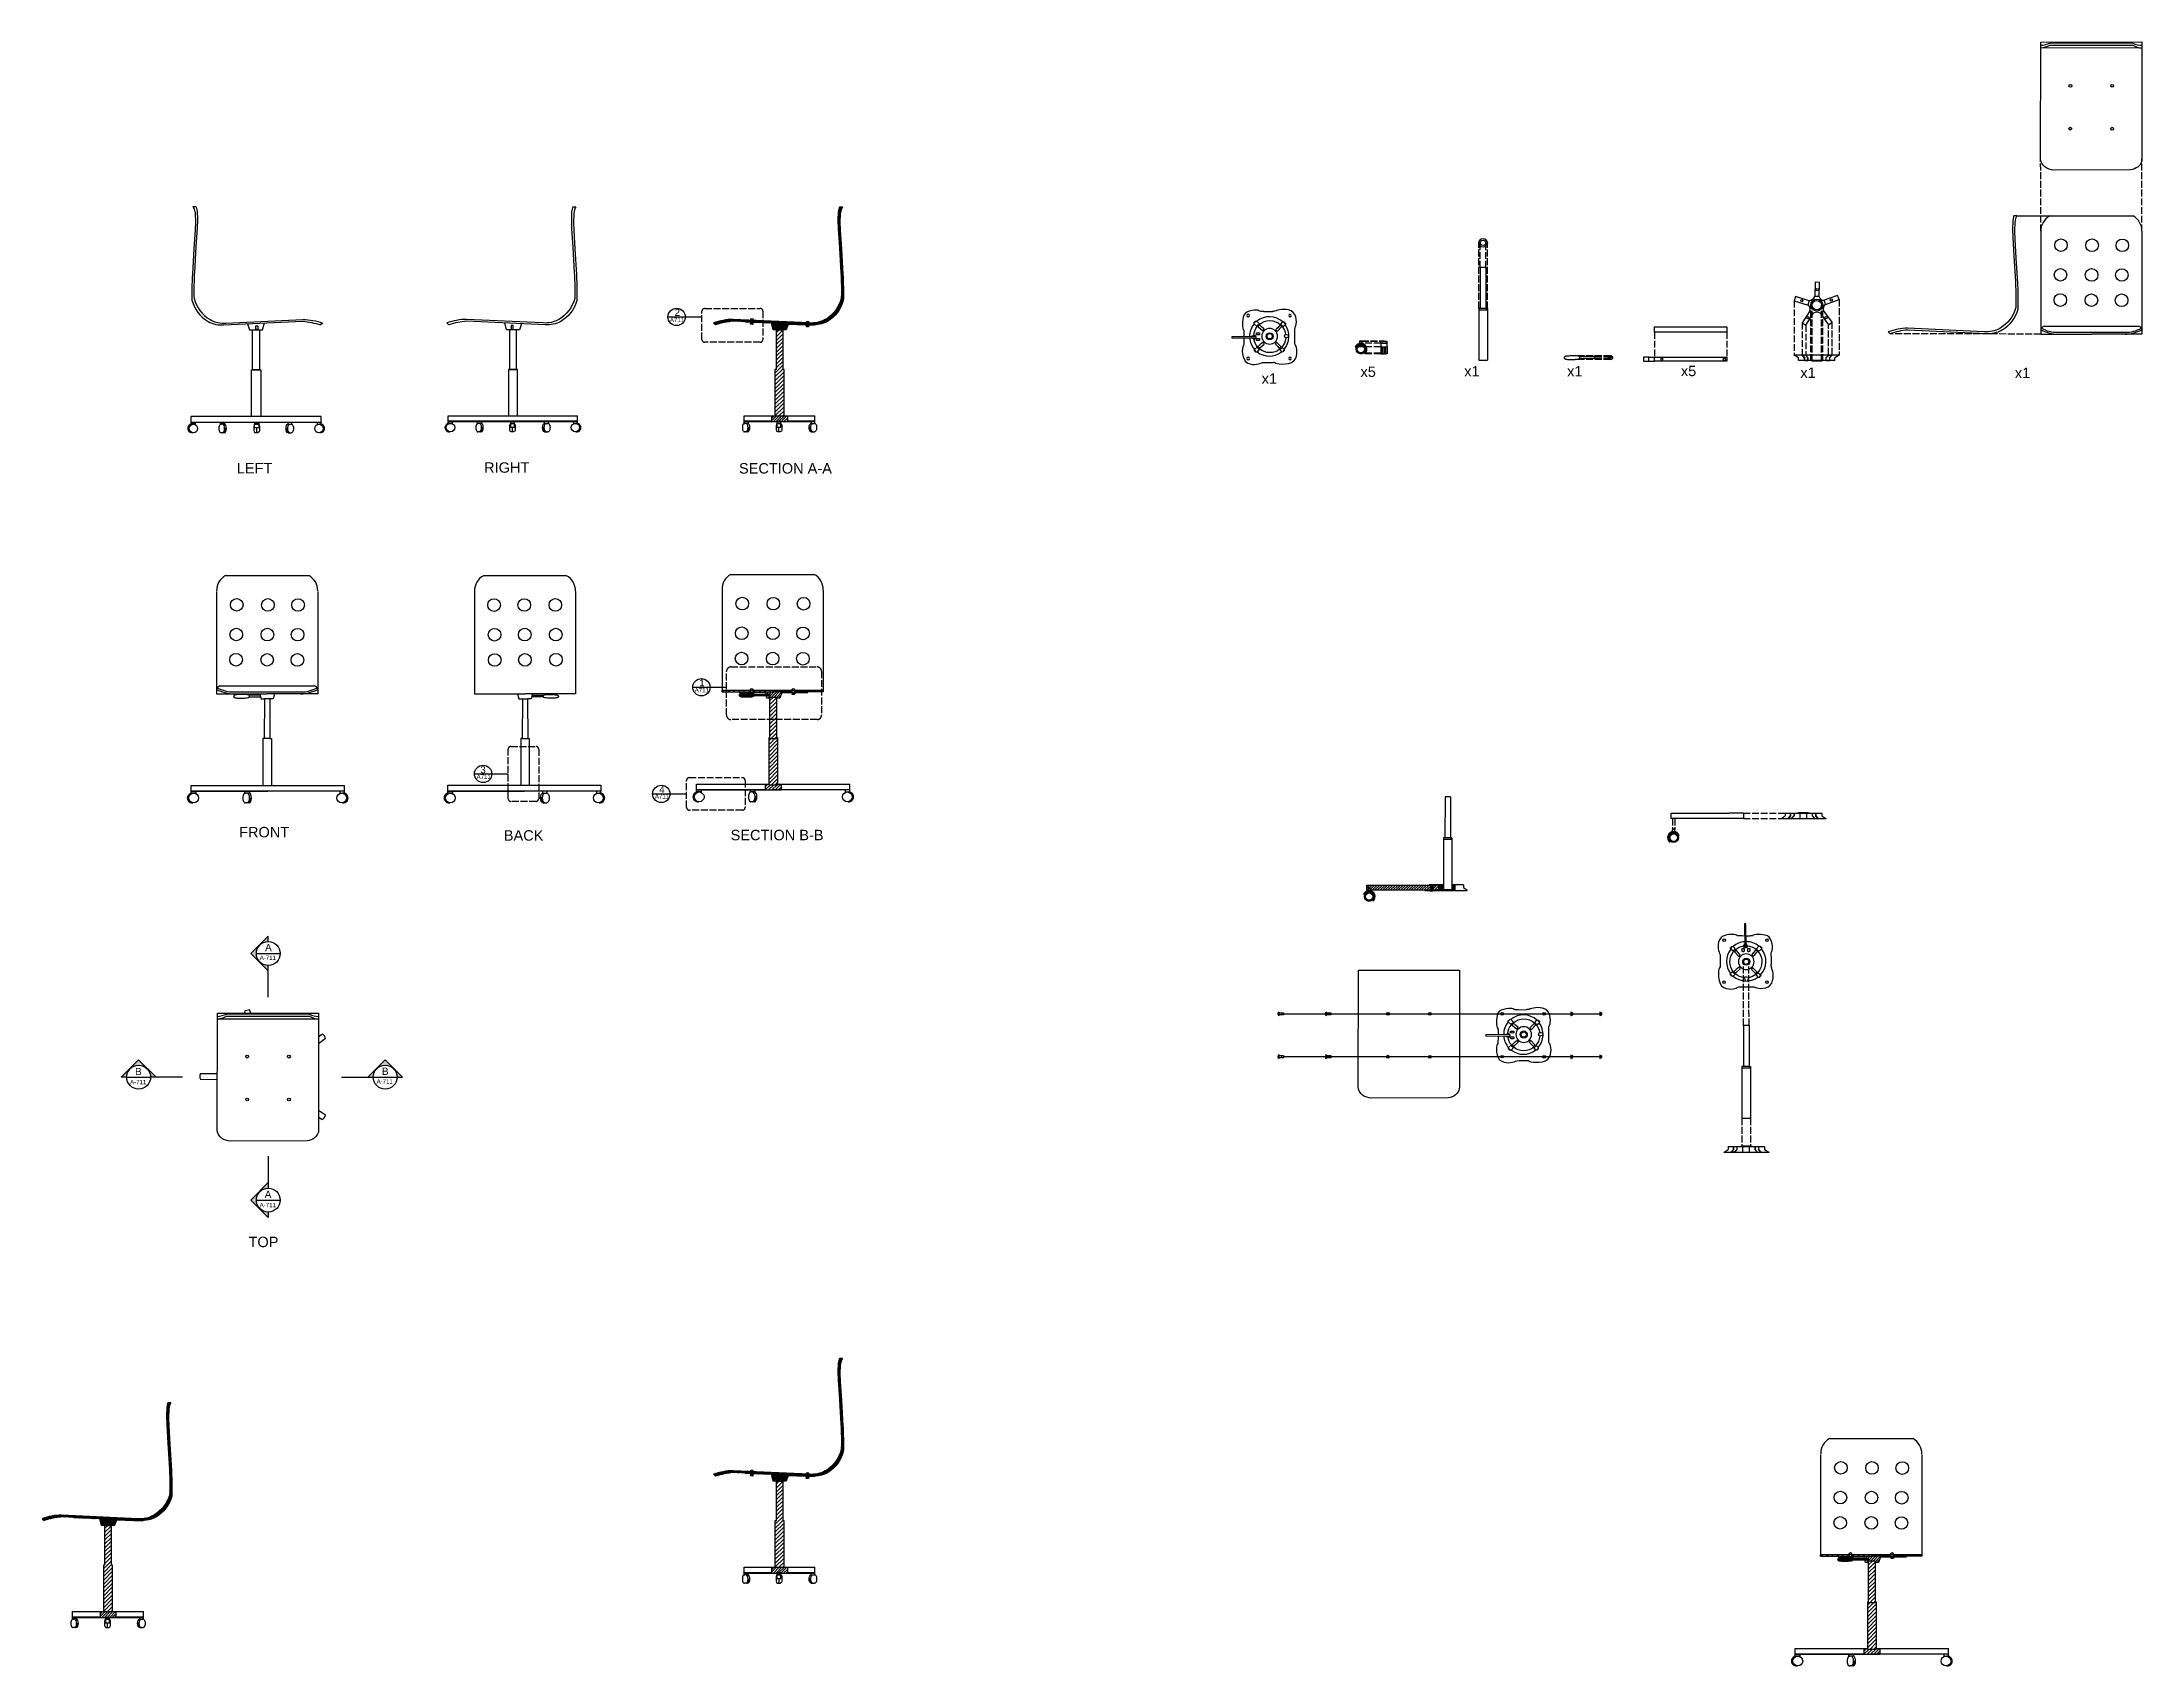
# Model space of a CAD drawing. Header units: millimetres. Extents: x 742 to 1469, y 151 to 713.
import ezdxf

# ---------------------------------------------------------------- set-up
doc = ezdxf.new("R2010")
doc.units = ezdxf.units.MM
doc.linetypes.add('ACAD_ISO02W100', pattern=[15, 12, -3])
doc.linetypes.add('CONTINUA', pattern=[0])
doc.layers.add('A-FURN', color=8, linetype='Continuous', lineweight=18)
for name, color, linetype in [('A-SECTION', 254, 'Continuous'), ('A-SECTION-1', 253, 'Continuous'), ('A-SECTION-LINE', 1, 'Continuous'), ('DETAILS', 5, 'ACAD_ISO02W100'), ('G-ANNO-LOGO', 3, 'Continuous'), ('G-ANNO-SYMB', 4, 'Continuous'), ('G-ANNO-TEXT', 3, 'Continuous'), ('viti e bulloni', 2, 'Continuous')]:
    doc.layers.add(name, color=color, linetype=linetype)
doc.styles.add('Annotative', font='arial.ttf')
doc.styles.add('ARIAL', font='arial.ttf')

msp = doc.modelspace()

# ---------------------------------------------------------------- texts
at = {"layer": 'G-ANNO-LOGO', "style": 'ARIAL'}
for s, width, insert, char_height, attachment_point, rotation in [('A', 187.4593, (821.92, 398.32), 2.5, 9, 0), ('A-711', 295.553, (823.35, 395.33), 1.5, 9, 0), ('B', 187.4593, (776.96, 357.99), 2.5, 3, 360), ('B', 187.4593, (862.36, 355.56), 2.5, 9, 0), ('A-711', 295.553, (778.51, 353.81), 1.5, 3, 360), ('A-711', 295.553, (863.79, 352.57), 1.5, 9, 0), ('A', 187.4593, (821.8, 315.47), 2.5, 3, 360), ('A-711', 295.553, (823.35, 311.28), 1.5, 3, 360)]:
    msp.add_mtext_dynamic_manual_height_columns(s, width=width, gutter_width=12.5, heights=[0], dxfattribs=dict(at, insert=insert, char_height=char_height, attachment_point=attachment_point, rotation=rotation))
at = {"layer": 'G-ANNO-SYMB', "attachment_point": 1}
for s, width, gutter_width, insert, char_height, style in [('A711', 4.8219, 2.5, (959.67, 617.48), 1.5, 'ARIAL'), ('A711', 5.8924, 2.5, (968.24, 489.38), 1.5, 'ARIAL'), ('1', 7.8693, 1, (969.79, 492.4), 2.4, 'Annotative'), ('A711', 5.4412, 2.5, (892.79, 459.44), 1.5, 'ARIAL'), ('3', 4.5571, 1, (894.09, 462.29), 2.4, 'Annotative'), ('A711', 5.6763, 2.5, (954.48, 452.63), 1.5, 'ARIAL'), ('4', 7.7368, 1, (955.93, 455.45), 2.4, 'Annotative')]:
    msp.add_mtext_dynamic_manual_height_columns(s, width=width, gutter_width=gutter_width, heights=[0], dxfattribs=dict(at, insert=insert, char_height=char_height, style=style))
at = {"layer": 'G-ANNO-SYMB', "insert": (961.28, 620.5), "char_height": 2.4, "attachment_point": 1}
msp.add_mtext_dynamic_manual_height_columns('{\\fArial|b0|i0|c0|p34;2}', width=3.4842, gutter_width=12.5, heights=[0], dxfattribs=at)
at = {"layer": 'G-ANNO-TEXT', "char_height": 3.6, "attachment_point": 1}
for s, width, insert in [('{\\fArial|b0|i0|c0|p34;x1}', 29.0332, (1164.37, 598.23)), ('{\\fArial|b0|i0|c0|p34;x5}', 6.0997, (1198.55, 600.58)), ('{\\fArial|b0|i0|c0|p34;x1}', 29.0332, (1234.42, 600.78)), ('{\\fArial|b0|i0|c0|p34;x1}', 29.0332, (1270.02, 600.78)), ('{\\fArial|b0|i0|c0|p34;x5}', 15.8866, (1309.38, 600.86)), ('{\\fArial|b0|i0|c0|p34;x1}', 18.9614, (1350.7, 600.25)), ('{\\fArial|b0|i0|c0|p34;x1}', 18.9614, (1424.9, 600.18)), ('{\\fArial|b0|i0|c0|p34;LEFT}', 80.2363, (809.84, 567.23)), ('{\\fArial|b0|i0|c0|p34;RIGHT}', 78.1659, (895.38, 567.46)), ('{\\fArial|b0|i0|c0|p34;SECTION A-A}', 141.9193, (983.55, 567.17)), ('{\\fArial|b0|i0|c0|p34;FRONT}', 121.1872, (810.63, 441.34)), ('{\\fArial|b0|i0|c0|p34;BACK}', 71.7787, (902.2, 440.19)), ('{\\fArial|b0|i0|c0|p34;SECTION B-B}', 131.6486, (980.66, 440.33)), ('{\\fArial|b0|i0|c0|p34;TOP}', 70.2128, (813.89, 299.58))]:
    msp.add_mtext_dynamic_manual_height_columns(s, width=width, gutter_width=12.5, heights=[0], dxfattribs=dict(at, insert=insert))

# ---------------------------------------------------------------- blocks, each defined once
blk = doc.blocks.new('base')
for p, q in [((1354.47, 617.59), (1354.31, 612.62)), ((1355.97, 617.54), (1354.47, 617.59)), ((1355.81, 612.57), (1355.97, 617.54)), ((1347.65, 612.65), (1347.2, 611.22)), ((1347.2, 611.22), (1351.97, 609.71)), ((1352.35, 611.16), (1347.65, 612.65)), ((1362.16, 613.04), (1357.48, 611.35)), ((1357.97, 609.93), (1362.67, 611.63)), ((1362.67, 611.63), (1362.16, 613.04)), ((1352.64, 607.8), (1349.9, 603.61)), ((1349.9, 603.61), (1351.16, 602.79)), ((1351.16, 602.79), (1353.84, 606.9)), ((1356.13, 606.91), (1359.09, 602.88)), ((1360.3, 603.77), (1357.33, 607.81)), ((1359.09, 602.88), (1360.3, 603.77))]:
    blk.add_line(p, q)
for centre, radius in [((1349.81, 611.18), 0.4), ((1354.97, 609.69), 2.06), ((1354.97, 609.69), 1.6), ((1355.14, 615.07), 0.4), ((1360.06, 611.49), 0.4), ((1351.9, 605.29), 0.4), ((1358.21, 605.34), 0.4)]:
    blk.add_circle(centre, radius)
for centre, radius, start, end in [((1354.97, 609.69), 3.01, 150.57724, 179.49573), ((1351.6, 614.22), 3.15, 283.83593, 329.45371), ((1354.97, 609.69), 3.01, 73.82345, 102.71239), ((1357.37, 612.95), 1.61, 193.65949, 273.72093), ((1354.97, 609.69), 3.01, 4.66523, 33.55698), ((1350.88, 608.26), 1.81, 345.18451, 53.281), ((1354.97, 609.69), 3.01, 218.96978, 247.91109), ((1354.99, 605.23), 2.03, 56.02972, 124.4782), ((1354.97, 609.69), 3.01, 292.59681, 321.48827), ((1359.2, 608.4), 1.97, 128.82797, 197.32553)]:
    blk.add_arc(centre, radius, start, end)
blk = doc.blocks.new('rotella')
for p, q in [((931.5, 585.2), (931.3, 584.5)), ((931.3, 584.5), (931.3, 582.5)), ((931.3, 582.5), (931.5, 581.8)), ((931.7, 585.3), (931.5, 585.2)), ((931.5, 581.8), (931.9, 581.5)), ((931.9, 581.5), (933.4, 581.5)), ((932.7, 581.5), (932.7, 583.7)), ((933.8, 581.8), (933.4, 581.5)), ((933.6, 585.3), (933.8, 585.2)), ((933.8, 585.2), (934, 584.5)), ((934, 582.5), (933.8, 581.8)), ((934, 584.5), (934, 582.5))]:
    blk.add_line(p, q)
blk = doc.blocks.new('Dado esagonale - 10 mm di lato')
at = {"color": 0, "linetype": 'Continuous'}
for p, q in [((-9, -7), (-9, 7)), ((-1, 9), (-8, 9)), ((-1, 5), (-8, 5)), ((0, -7), (0, 7)), ((-1, -5), (-8, -5)), ((-1, -9), (-8, -9))]:
    blk.add_line(p, q, dxfattribs=at)
for centre, radius, start, end in [((-5, 7), 4.19, 147.1328, 212.8672), ((7, 0), 15.7, 163.2214, 196.7786), ((-4, 7), 4.19, 327.1328, 32.8672), ((-16, 0), 15.7, 343.2214, 16.7787), ((-5, -7), 4.19, 147.1328, 212.8672), ((-4, -7), 4.19, 327.1328, 32.8672)]:
    blk.add_arc(centre, radius, start, end, dxfattribs=at)
blk = doc.blocks.new('bullone sedile')
blk.add_lwpolyline([(33, 69), (33, 67), (56, 67), (56, 69), (33, 69)])
at = {"rotation": 270}
blk.add_blockref('Dado esagonale - 10 mm di lato', (44, 69), dxfattribs=at)

# ---------------------------------------------------------------- hatches: boundary and pattern name
at = {"layer": 'A-SECTION'}
h = msp.add_hatch(dxfattribs=at)
h.set_pattern_fill('ANSI31', color=2, scale=0.1)
h.set_pattern_definition([(45, (-349.6274, 86.53053), (-0.2245064, 0.2245064), [])])
h.paths.add_polyline_path([(1014.11, 616.21, 0.198397), (1019.63, 623.48, 0.01359), (1019.64, 628.97, 0.008603), (1019.5, 632.44), (1018.98, 641.17), (1018.58, 647.73), (1018.48, 650.44), (1018.58, 653.45), (1018.86, 654.88), (1019.33, 655.75), (1018.28, 655.75), (1018.15, 655.51), (1017.87, 654.09), (1017.78, 651.08), (1017.87, 648.36), (1018.27, 641.81), (1018.79, 633.07, -0.008603), (1018.94, 629.6, -0.01359), (1018.93, 624.12, -0.198397), (1013.4, 616.84, -0.083501), (1010.75, 615.84, -0.065658), (1007.96, 615.65), (981.51, 616.91, 0.081098), (974.74, 615.65), (975.44, 615.02, -0.057119), (981.54, 616.28), (994.73, 615.67), (1000.57, 615.4), (1008.66, 615.02, 0.065658), (1011.45, 615.2, 0.083501)])
h = msp.add_hatch(dxfattribs=at)
h.set_pattern_fill('ANSI31', color=2, scale=0.3)
h.set_pattern_definition([(45, (-349.6274, 86.5305), (-0.6735192, 0.6735192), [])])
h.paths.add_polyline_path([(999.14, 599.57), (998.78, 599.57), (998.78, 613.31), (996.4, 613.31), (996.4, 599.57), (995.98, 599.57), (995.98, 583.52), (999.14, 583.52)])
h = msp.add_hatch(dxfattribs=at)
h.set_pattern_fill('ANSI31', color=2, scale=0.25)
h.set_pattern_definition([(45, (-161.49106, 0.4235), (-0.561266, 0.561266), [])])
h.paths.add_polyline_path([(998.16, 456.12), (996.99, 456.12), (996.99, 455.92), (993.83, 455.92), (993.83, 456.12), (992.66, 456.12), (992.66, 454.11), (998.16, 454.11)])
h = msp.add_hatch(dxfattribs=at)
h.set_pattern_fill('ANSI31', color=256, scale=0.1)
h.paths.add_polyline_path([(1227.21, 421.53), (1227.12, 421.53), (1227.12, 421.43), (1226.66, 421.43), (1226.66, 421.33), (1225.71, 421.33), (1225.71, 419.33), (1231.16, 419.33), (1231.16, 421.33), (1230.78, 421.33), (1230.78, 421.43), (1230.32, 421.43), (1230.32, 421.53), (1230.21, 421.53), (1230.21, 419.66), (1227.21, 419.66)])
h = msp.add_hatch(dxfattribs=at)
h.set_pattern_fill('ANSI31', color=256, scale=0.2)
h.set_pattern_definition([(45, (-26.0938, -124.0028), (-0.4490128, 0.4490128), [])])
h.paths.add_polyline_path([(1223.52, 420.57), (1223.52, 419.5), (1223.55, 419.5), (1223.55, 419.43), (1225.71, 419.43), (1225.71, 421.23), (1220.71, 421.23), (1200.71, 421.23), (1200.71, 419.43), (1201.2, 419.43), (1201.2, 420.29), (1201.94, 420.28), (1201.94, 419.42), (1222.65, 419.42), (1222.65, 420.57)])
h = msp.add_hatch(dxfattribs=at)
h.set_pattern_fill('ANSI31', color=256, scale=0.1)
h.set_pattern_definition([(45, (-349.6274, -311.73772), (-0.2245064, 0.2245064), [])])
h.paths.add_polyline_path([(1014.11, 217.94, 0.198397), (1019.63, 225.22, 0.01359), (1019.64, 230.7, 0.008603), (1019.5, 234.17), (1018.98, 242.9), (1018.58, 249.46), (1018.48, 252.18), (1018.58, 255.19), (1018.86, 256.61), (1019.33, 257.49), (1018.28, 257.49), (1018.15, 257.24), (1017.87, 255.82), (1017.78, 252.81), (1017.87, 250.09), (1018.27, 243.54), (1018.79, 234.8, -0.008603), (1018.94, 231.33, -0.01359), (1018.93, 225.85, -0.198397), (1013.4, 218.58, -0.083501), (1010.75, 217.57, -0.065658), (1007.96, 217.39), (981.51, 218.65, 0.081098), (974.74, 217.39), (975.44, 216.75, -0.057119), (981.54, 218.01), (994.73, 217.4), (1000.57, 217.13), (1008.66, 216.75, 0.065658), (1011.45, 216.94, 0.083501)])
h = msp.add_hatch(dxfattribs=at)
h.set_pattern_fill('ANSI31', color=256, scale=0.1)
h.set_pattern_definition([(45, (-581.91928, -327.07642), (-0.2245064, 0.2245064), [])])
h.paths.add_polyline_path([(781.82, 202.6, 0.198397), (787.34, 209.88, 0.01359), (787.35, 215.36, 0.008603), (787.21, 218.83), (786.69, 227.57), (786.28, 234.12), (786.19, 236.84), (786.29, 239.85), (786.57, 241.27), (787.04, 242.15), (785.99, 242.15), (785.86, 241.9), (785.58, 240.48), (785.48, 237.47), (785.58, 234.75), (785.98, 228.2), (786.5, 219.46, -0.008603), (786.65, 215.99, -0.01359), (786.63, 210.51, -0.198397), (781.11, 203.24, -0.083501), (778.45, 202.23, -0.065658), (775.67, 202.05), (749.22, 203.31, 0.081098), (742.45, 202.05), (743.15, 201.41, -0.057119), (749.25, 202.67), (762.44, 202.06), (768.28, 201.79), (776.37, 201.41, 0.065658), (779.16, 201.6, 0.083501)])
h = msp.add_hatch(dxfattribs=at)
h.set_pattern_fill('ANSI31', color=256, scale=0.3)
h.set_pattern_definition([(45, (-349.6274, -311.7377), (-0.6735192, 0.6735192), [])])
h.paths.add_polyline_path([(999.14, 201.31), (998.78, 201.31), (998.78, 215.04), (996.4, 215.04), (996.4, 201.31), (995.98, 201.31), (995.98, 185.25), (999.14, 185.25)])
h = msp.add_hatch(dxfattribs=at)
h.set_pattern_fill('ANSI31', color=256, scale=0.3)
h.set_pattern_definition([(45, (-581.9193, -327.0764), (-0.6735192, 0.6735192), [])])
h.paths.add_polyline_path([(766.85, 185.97), (766.48, 185.97), (766.48, 199.7), (764.11, 199.7), (764.11, 185.97), (763.69, 185.97), (763.69, 169.92), (766.85, 169.92)])
h = msp.add_hatch(dxfattribs=at)
h.set_pattern_fill('ANSI31', color=256, scale=0.25)
h.set_pattern_definition([(45, (218.5516, -298.5363), (-0.561266, 0.561266), [])])
h.paths.add_polyline_path([(1378.21, 157.16), (1377.03, 157.16), (1377.03, 156.96), (1373.88, 156.96), (1373.88, 157.16), (1372.71, 157.16), (1372.71, 155.15), (1378.21, 155.15)])
at = {"layer": 'A-SECTION-1'}
h = msp.add_hatch(dxfattribs=at)
h.set_pattern_fill('ANSI31', color=2, scale=0.1)
h.paths.add_polyline_path([(1000.54, 615.3), (1009.53, 614.9), (1009.53, 615, -0.020277), (1008.66, 615.02), (1000.57, 615.4), (994.73, 615.67), (985.74, 616.09), (985.73, 615.99), (994.76, 615.57), (995.37, 613.31), (996.4, 613.31), (998.78, 613.31), (999.82, 613.31)])
h = msp.add_hatch(dxfattribs=at)
h.set_pattern_fill('ANSI31', color=2, scale=0.2)
h.set_pattern_definition([(45, (-397.5525, 86.53053), (-0.4490128, 0.4490128), [])])
h.paths.add_polyline_path([(1000.31, 583.52), (999.14, 583.52), (995.98, 583.52), (994.81, 583.52), (994.81, 581.52), (996.67, 581.52), (996.67, 581.53), (998.07, 581.53), (1000.31, 581.52)])
h = msp.add_hatch(dxfattribs=at)
h.set_pattern_fill('ANSI31', color=2, scale=0.4)
h.set_pattern_definition([(45, (-73.618, 0.4235), (-0.8980256, 0.8980256), [])])
h.paths.add_polyline_path([(977.68, 488.62), (977.68, 488.02), (995.19, 488.02), (1012.68, 488.02), (1012.68, 488.62)])
h = msp.add_hatch(dxfattribs=at)
h.set_pattern_fill('ANSI31', color=2, scale=0.1)
h.set_pattern_definition([(45, (-73.61802, 0.42347), (-0.2245064, 0.2245064), [])])
h.paths.add_polyline_path([(988.92, 486.74), (994.22, 486.74), (994.22, 487.31), (988.92, 487.31), (988.68, 487.4), (988.32, 487.47), (987.85, 487.52), (987.32, 487.54), (986.75, 487.55), (986.18, 487.55), (985.63, 487.54), (985.15, 487.51), (984.75, 487.48), (984.43, 487.45), (984.19, 487.41), (984, 487.36), (983.87, 487.31), (983.78, 487.26), (983.72, 487.2), (983.67, 487.15), (983.64, 487.09), (983.62, 487.03), (983.6, 486.97), (983.6, 486.92), (983.6, 486.86), (983.62, 486.8), (983.64, 486.74), (983.67, 486.69), (983.72, 486.63), (983.78, 486.57), (983.87, 486.52), (984, 486.47), (984.19, 486.43), (984.43, 486.38), (984.75, 486.35), (985.15, 486.32), (985.64, 486.29), (986.18, 486.28), (986.76, 486.29), (987.33, 486.32), (987.86, 486.37), (988.33, 486.45), (988.69, 486.57)])
h = msp.add_hatch(dxfattribs=at)
h.set_pattern_fill('ANSI31', color=2, scale=0.2)
h.set_pattern_definition([(45, (-279.9714, 298.9598), (-0.4490128, 0.4490128), [])])
h.paths.add_polyline_path([(987.6, 487.82), (987.6, 488.02), (983.7, 488.02), (983.7, 487.82)])
h.paths.add_polyline_path([(1002.76, 488.02), (1002.76, 487.82), (1007.37, 487.82), (1007.37, 488.02)])
h.paths.add_polyline_path([(1002, 487.82), (1002, 488.02), (988.36, 488.02), (988.36, 487.82), (992.7, 487.82), (992.84, 487.31), (994.22, 487.31), (994.22, 486.74), (993, 486.74), (993.23, 485.9), (994.25, 485.9), (994.25, 486.26), (996.63, 486.26), (996.63, 485.9), (997.67, 485.9), (998.37, 487.82)])
h = msp.add_hatch(dxfattribs=at)
h.set_pattern_fill('ANSI31', color=2, scale=0.3)
h.set_pattern_definition([(45, (-73.618, 0.4235), (-0.6735192, 0.6735192), [])])
h.paths.add_polyline_path([(996.63, 486.26), (994.25, 486.26), (994.25, 472.16), (993.83, 472.16), (993.83, 455.92), (996.99, 455.92), (996.99, 472.16), (996.63, 472.16)])
h = msp.add_hatch(dxfattribs=at)
h.set_pattern_fill('ANSI31', color=256, scale=0.02)
h.set_pattern_definition([(45, (-32.999353, -124.00277), (-0.0449012806, 0.0449012806), [])])
h.paths.add_polyline_path([(1222.34, 421.23), (1225.61, 421.23), (1225.61, 419.43), (1223.34, 419.43), (1223.34, 419.33), (1225.71, 419.33), (1225.71, 421.33), (1222.34, 421.33)])
h.paths.add_polyline_path([(1222.83, 419.43), (1220.84, 419.43), (1220.84, 419.33), (1222.83, 419.33)])
h = msp.add_hatch(dxfattribs=at)
h.set_pattern_fill('ANSI31', color=256, scale=0.1)
h.set_pattern_definition([(45, (-397.5525, -311.73772), (-0.2245064, 0.2245064), [])])
h.paths.add_polyline_path([(1000.54, 217.03), (1009.53, 216.63), (1009.53, 216.73, -0.020277), (1008.66, 216.75), (1000.57, 217.13), (994.73, 217.4), (985.74, 217.82), (985.73, 217.72), (994.76, 217.3), (995.37, 215.04), (996.4, 215.04), (998.78, 215.04), (999.82, 215.04)])
h = msp.add_hatch(dxfattribs=at)
h.set_pattern_fill('ANSI31', color=256, scale=0.1)
h.set_pattern_definition([(45, (-629.84438, -327.07642), (-0.2245064, 0.2245064), [])])
h.paths.add_polyline_path([(768.25, 201.7), (777.24, 201.29), (777.24, 201.39, -0.020277), (776.37, 201.41), (768.28, 201.79), (762.44, 202.06), (753.45, 202.48), (753.44, 202.38), (762.46, 201.97), (763.08, 199.7), (764.11, 199.7), (766.48, 199.7), (767.53, 199.7)])
h = msp.add_hatch(dxfattribs=at)
h.set_pattern_fill('ANSI31', color=256, scale=0.4)
h.set_pattern_definition([(45, (306.4247, -298.5363), (-0.8980256, 0.8980256), [])])
h.paths.add_polyline_path([(1357.72, 189.66), (1357.72, 189.06), (1375.23, 189.06), (1392.72, 189.06), (1392.72, 189.66)])
h = msp.add_hatch(dxfattribs=at)
h.set_pattern_fill('ANSI31', color=256, scale=0.2)
h.set_pattern_definition([(45, (100.0713, 0), (-0.4490128, 0.4490128), [])])
h.paths.add_polyline_path([(1367.64, 188.86), (1367.64, 189.06), (1363.74, 189.06), (1363.74, 188.86)])
h.paths.add_polyline_path([(1382.8, 189.06), (1382.8, 188.86), (1387.41, 188.86), (1387.41, 189.06)])
h.paths.add_polyline_path([(1382.04, 188.86), (1382.04, 189.06), (1368.4, 189.06), (1368.4, 188.86), (1372.74, 188.86), (1372.88, 188.35), (1374.26, 188.35), (1374.26, 187.78), (1373.04, 187.78), (1373.27, 186.94), (1374.3, 186.94), (1374.3, 187.5), (1376.67, 187.5), (1376.67, 186.94), (1377.72, 186.94), (1378.41, 188.86)])
h = msp.add_hatch(dxfattribs=at)
h.set_pattern_fill('ANSI31', color=256, scale=0.2)
h.set_pattern_definition([(45, (-397.5525, -311.7377), (-0.4490128, 0.4490128), [])])
h.paths.add_polyline_path([(1000.31, 185.25), (999.14, 185.25), (995.98, 185.25), (994.81, 185.25), (994.81, 183.25), (996.67, 183.25), (996.67, 183.26), (998.07, 183.26), (1000.31, 183.26)])
h = msp.add_hatch(dxfattribs=at)
h.set_pattern_fill('ANSI31', color=256, scale=0.1)
h.set_pattern_definition([(45, (306.42465, -298.53632), (-0.2245064, 0.2245064), [])])
h.paths.add_polyline_path([(1368.96, 187.78), (1374.26, 187.78), (1374.26, 188.35), (1368.96, 188.35), (1368.73, 188.44), (1368.36, 188.51), (1367.89, 188.56), (1367.36, 188.58), (1366.79, 188.59), (1366.22, 188.59), (1365.67, 188.58), (1365.19, 188.55), (1364.79, 188.52), (1364.47, 188.49), (1364.23, 188.45), (1364.05, 188.4), (1363.91, 188.35), (1363.82, 188.3), (1363.76, 188.24), (1363.72, 188.19), (1363.68, 188.13), (1363.66, 188.07), (1363.65, 188.01), (1363.64, 187.96), (1363.65, 187.9), (1363.66, 187.84), (1363.68, 187.78), (1363.72, 187.73), (1363.76, 187.67), (1363.82, 187.61), (1363.91, 187.56), (1364.05, 187.51), (1364.23, 187.47), (1364.47, 187.42), (1364.79, 187.39), (1365.19, 187.36), (1365.68, 187.33), (1366.22, 187.32), (1366.8, 187.33), (1367.37, 187.36), (1367.9, 187.41), (1368.37, 187.49), (1368.73, 187.61)])
h = msp.add_hatch(dxfattribs=at)
h.set_pattern_fill('ANSI31', color=256, scale=0.3)
h.set_pattern_definition([(45, (306.4247, -298.5363), (-0.6735192, 0.6735192), [])])
h.paths.add_polyline_path([(1376.67, 187.3), (1376.47, 187.3), (1376.47, 187.5), (1374.5, 187.5), (1374.5, 187.3), (1374.3, 187.3), (1374.3, 173.2), (1373.88, 173.2), (1373.88, 156.96), (1377.03, 156.96), (1377.03, 173.2), (1376.67, 173.2)])
h = msp.add_hatch(dxfattribs=at)
h.set_pattern_fill('ANSI31', color=256, scale=0.2)
h.set_pattern_definition([(45, (-629.8444, -327.0764), (-0.4490128, 0.4490128), [])])
h.paths.add_polyline_path([(768.02, 169.92), (766.85, 169.92), (763.69, 169.92), (762.52, 169.92), (762.52, 167.92), (764.38, 167.92), (764.38, 167.92), (765.78, 167.92), (768.02, 167.92)])
at = {"layer": 'G-ANNO-LOGO'}
h = msp.add_hatch(color=256, dxfattribs=at)
h.dxf.hatch_style = 1
h.paths.add_polyline_path([(820.72, 401.66), (820.72, 403.57), (814.68, 397.53), (820.72, 391.5), (820.72, 393.4, -1)])
h = msp.add_hatch(color=256, dxfattribs=at)
h.dxf.hatch_style = 1
h.paths.add_polyline_path([(771.75, 354.77), (769.85, 354.77), (775.88, 360.81), (781.92, 354.77), (780.01, 354.77, 1)])
h = msp.add_hatch(color=256, dxfattribs=at)
h.dxf.hatch_style = 1
h.paths.add_polyline_path([(865.29, 354.77), (867.2, 354.77), (861.16, 360.81), (855.13, 354.77), (857.04, 354.77, -1)])
h = msp.add_hatch(color=256, dxfattribs=at)
h.dxf.hatch_style = 1
h.paths.add_polyline_path([(820.72, 308.12), (820.72, 306.22), (814.68, 312.25), (820.72, 318.28), (820.72, 316.38, 1)])

# ---------------------------------------------------------------- linework, layer by layer
at = {"color": 5}
for p, q in [((794.63, 655.97), (795.69, 655.97)), ((927.12, 655.75), (926.07, 655.75)), ((1019.33, 655.75), (1018.28, 655.75)), ((839.51, 615.62), (838.8, 614.98)), ((882.53, 615.65), (883.23, 615.02)), ((974.74, 615.65), (975.44, 615.02)), ((985.74, 616.09), (985.73, 615.99)), ((994.76, 615.57), (985.73, 615.99)), ((994.73, 615.67), (1000.57, 615.4)), ((996.4, 613.31), (998.78, 613.31)), ((1000.54, 615.3), (1009.53, 614.9)), ((1009.53, 615), (1009.53, 614.9)), ((839.06, 583.27), (794.01, 583.27)), ((794.01, 581.39), (794.01, 583.27)), ((794.01, 581.27), (795.43, 581.27)), ((794.01, 580.62), (794.01, 581.27)), ((795.43, 581.27), (795.43, 580.53)), ((837.64, 581.27), (837.64, 580.53)), ((839.06, 581.27), (839.06, 583.27)), ((839.06, 580.62), (839.06, 581.27)), ((882.97, 583.52), (927.74, 583.52)), ((882.97, 581.52), (882.97, 583.52)), ((882.97, 580.88), (882.97, 581.52)), ((884.38, 581.52), (884.38, 580.79)), ((926.33, 581.52), (926.33, 580.79)), ((927.74, 581.52), (926.33, 581.52)), ((927.74, 581.52), (927.74, 583.52)), ((927.74, 580.88), (927.74, 581.52)), ((985.3, 583.52), (995.98, 583.52)), ((985.3, 581.52), (985.3, 583.52)), ((994.81, 583.52), (994.81, 581.52)), ((994.81, 583.52), (995.98, 583.52)), ((994.81, 581.52), (1000.31, 581.52)), ((995.98, 583.52), (999.14, 583.52)), ((999.14, 583.52), (1009.82, 583.52)), ((999.14, 583.52), (1000.31, 583.52)), ((1000.31, 583.52), (1000.31, 581.52)), ((1009.82, 581.52), (1009.82, 583.52)), ((793.33, 579.18), (792.88, 579.18)), ((795.43, 580.66), (794.01, 580.66)), ((794.71, 580.66), (794.3, 580.66)), ((795.3, 580.66), (794.89, 580.66)), ((804.91, 577.7), (804.34, 577.7)), ((804.91, 580.66), (804.5, 580.66)), ((805.5, 577.7), (804.91, 577.7)), ((805.5, 580.66), (805.09, 580.66)), ((805.63, 579.18), (806.22, 579.18)), ((815.85, 580.46), (815.74, 579.98)), ((815.74, 579.98), (815.74, 578.49)), ((815.74, 578.49), (815.85, 577.98)), ((816.01, 580.53), (815.85, 580.46)), ((815.85, 577.98), (816.19, 577.82)), ((816.19, 577.82), (817.26, 577.82)), ((816.72, 577.82), (816.72, 579.36)), ((817.6, 577.98), (817.26, 577.82)), ((817.43, 580.53), (817.6, 580.46)), ((817.6, 580.46), (817.71, 579.98)), ((817.71, 578.49), (817.6, 577.98)), ((817.71, 579.98), (817.71, 578.49)), ((827.45, 579.18), (826.86, 579.18)), ((827.58, 580.66), (828, 580.66)), ((827.58, 577.7), (828.17, 577.7)), ((828.17, 580.66), (828.59, 580.66)), ((828.17, 577.7), (828.75, 577.7)), ((837.64, 580.66), (839.06, 580.66)), ((837.77, 580.66), (838.18, 580.66)), ((838.36, 580.66), (838.77, 580.66)), ((839.74, 579.18), (840.19, 579.18)), ((882.3, 579.45), (881.85, 579.45)), ((884.38, 580.92), (882.97, 580.92)), ((883.67, 580.92), (883.26, 580.92)), ((884.26, 580.92), (883.85, 580.92)), ((893.79, 577.97), (893.22, 577.97)), ((893.79, 580.92), (893.38, 580.92)), ((894.38, 577.97), (893.79, 577.97)), ((894.38, 580.92), (893.97, 580.92)), ((894.51, 579.45), (895.1, 579.45)), ((904.3, 580.71), (904.19, 580.24)), ((904.19, 580.24), (904.19, 578.76)), ((904.19, 578.76), (904.3, 578.25)), ((904.46, 580.79), (904.3, 580.71)), ((904.3, 578.25), (904.64, 578.09)), ((904.64, 578.09), (905.7, 578.09)), ((905.17, 578.09), (905.17, 579.63)), ((906.04, 578.25), (905.7, 578.09)), ((905.87, 580.79), (906.04, 580.71)), ((906.04, 580.71), (906.15, 580.24)), ((906.15, 578.76), (906.04, 578.25)), ((906.15, 580.24), (906.15, 578.76)), ((916.19, 579.45), (915.6, 579.45)), ((916.32, 580.92), (916.73, 580.92)), ((916.32, 577.97), (916.91, 577.97)), ((916.91, 580.92), (917.32, 580.92)), ((916.91, 577.97), (917.48, 577.97)), ((926.33, 580.92), (927.74, 580.92)), ((926.45, 580.92), (926.86, 580.92)), ((927.04, 580.92), (927.45, 580.92)), ((928.42, 579.45), (928.87, 579.45)), ((986, 577.97), (985.43, 577.97)), ((986, 580.92), (985.59, 580.92)), ((986.59, 577.97), (986, 577.97)), ((986.59, 580.92), (986.18, 580.92)), ((986.72, 579.45), (987.31, 579.45)), ((996.51, 580.71), (996.4, 580.24)), ((996.4, 580.24), (996.4, 578.76)), ((996.4, 578.76), (996.51, 578.25)), ((996.67, 580.79), (996.51, 580.71)), ((996.51, 578.25), (996.85, 578.09)), ((996.85, 578.09), (997.91, 578.09)), ((997.38, 578.09), (997.38, 579.63)), ((998.24, 578.25), (997.91, 578.09)), ((998.08, 580.79), (998.24, 580.71)), ((998.24, 580.71), (998.35, 580.24)), ((998.36, 578.76), (998.24, 578.25)), ((998.35, 580.24), (998.36, 578.76)), ((1008.4, 579.45), (1007.81, 579.45)), ((1008.53, 580.92), (1008.94, 580.92)), ((1008.53, 577.97), (1009.12, 577.97)), ((1009.12, 580.92), (1009.53, 580.92)), ((1009.12, 577.97), (1009.69, 577.97)), ((805.91, 528.28), (834.74, 528.28)), ((923.92, 528.23), (895.12, 528.23)), ((977.68, 523.2), (977.68, 488.62)), ((980.77, 528.7), (1009.59, 528.7)), ((1012.68, 523.2), (1012.68, 488.62)), ((803.96, 490.13), (836.69, 490.13)), ((808.66, 488.02), (831.99, 488.02)), ((817.87, 486.89), (814.06, 486.89)), ((814.06, 486.89), (814.06, 486.31)), ((817.73, 487.4), (818.22, 485.68)), ((822.92, 487.4), (822.43, 485.68)), ((906.93, 487.4), (907.42, 485.68)), ((912.12, 487.4), (911.62, 485.68)), ((911.97, 486.89), (915.78, 486.89)), ((915.78, 486.89), (915.78, 486.31)), ((977.68, 488.02), (977.68, 488.62)), ((977.68, 488.62), (1012.68, 488.62)), ((977.68, 488.02), (987.6, 488.02)), ((983.7, 487.82), (983.7, 488.02)), ((987.6, 487.82), (983.7, 487.82)), ((988.36, 488.02), (995.19, 488.02)), ((992.7, 487.82), (988.36, 487.82)), ((988.92, 487.31), (994.22, 487.31)), ((988.92, 486.74), (994.22, 486.74)), ((994.22, 486.74), (994.22, 487.31)), ((1002, 488.02), (995.19, 488.02)), ((998.37, 487.82), (1007.37, 487.82)), ((1012.68, 488.02), (1002.76, 488.02)), ((1007.37, 487.82), (1007.37, 488.02)), ((1012.68, 488.62), (1012.68, 488.02)), ((814.06, 486.31), (818.04, 486.32)), ((818.22, 485.68), (819.41, 485.68)), ((819.41, 485.68), (819.34, 471.9)), ((821.24, 485.68), (819.41, 485.68)), ((822.43, 485.68), (821.24, 485.68)), ((821.24, 485.68), (821.31, 471.9)), ((907.42, 485.68), (908.61, 485.68)), ((908.61, 485.68), (908.54, 471.91)), ((908.61, 485.68), (910.43, 485.68)), ((911.62, 485.68), (910.43, 485.68)), ((910.43, 485.68), (910.5, 471.91)), ((915.78, 486.31), (911.8, 486.32)), ((994.25, 471.96), (994.25, 486.26)), ((994.25, 486.26), (996.63, 486.26)), ((819.34, 471.9), (818.86, 471.9)), ((818.86, 471.9), (818.86, 455.69)), ((821.31, 471.9), (819.34, 471.91)), ((821.31, 471.9), (821.79, 471.9)), ((821.79, 471.9), (821.79, 455.69)), ((908.54, 471.91), (908.06, 471.91)), ((908.06, 471.91), (908.06, 455.73)), ((908.54, 471.91), (910.5, 471.92)), ((910.5, 471.91), (910.99, 471.91)), ((910.99, 471.91), (910.99, 455.73)), ((994.25, 471.96), (996.63, 471.96)), ((793.23, 451.32), (792.72, 451.32)), ((794.01, 453.69), (794.01, 455.69)), ((794.01, 455.69), (847.06, 455.69)), ((794.01, 453.8), (847.06, 453.8)), ((794.01, 453.69), (820.59, 453.68)), ((794.01, 452.96), (794.01, 453.69)), ((795.62, 453), (794.01, 453)), ((794.81, 453), (794.34, 453)), ((795.48, 453), (795.01, 453)), ((795.62, 453.69), (795.62, 452.85)), ((813.42, 452.99), (812.95, 452.99)), ((814.09, 452.99), (813.62, 452.99)), ((814.24, 451.31), (814.91, 451.31)), ((847.06, 453.69), (820.47, 453.68)), ((845.45, 453.69), (845.45, 452.85)), ((845.45, 453), (847.06, 453)), ((845.58, 453), (846.05, 453)), ((846.26, 453), (846.73, 453)), ((847.06, 452.96), (847.06, 455.69)), ((847.83, 451.32), (848.35, 451.32)), ((882.04, 451.36), (881.52, 451.36)), ((882.81, 453.73), (882.81, 455.73)), ((882.81, 455.73), (935.81, 455.73)), ((882.81, 453.84), (935.81, 453.84)), ((882.81, 453.73), (909.37, 453.72)), ((882.81, 452.99), (882.81, 453.73)), ((882.81, 453.04), (883.14, 453.04)), ((884.42, 453.04), (882.81, 453.04)), ((883.61, 453.04), (883.14, 453.04)), ((884.28, 453.04), (883.81, 453.04)), ((884.42, 453.73), (884.42, 452.89)), ((935.81, 453.73), (909.25, 453.72)), ((915.6, 451.35), (914.93, 451.35)), ((917.22, 453.72), (915.61, 453.72)), ((915.61, 453.72), (915.61, 453.03)), ((915.61, 453.03), (917.22, 453.03)), ((915.75, 453.03), (916.22, 453.03)), ((916.42, 453.03), (916.89, 453.03)), ((917.23, 453.03), (916.89, 453.03)), ((917.22, 453.03), (917.22, 453.72)), ((917.23, 453), (917.23, 453.03)), ((934.21, 453.73), (934.21, 452.89)), ((934.21, 453.04), (935.81, 453.04)), ((934.34, 453.04), (934.81, 453.04)), ((935.02, 453.04), (935.49, 453.04)), ((935.81, 453.04), (935.49, 453.04)), ((935.81, 455.73), (935.81, 453.73)), ((935.81, 452.99), (935.81, 453.73)), ((936.59, 451.36), (937.1, 451.36)), ((968.09, 451.74), (967.58, 451.74)), ((968.87, 454.12), (968.87, 456.12)), ((968.87, 456.12), (993.83, 456.12)), ((968.87, 454.23), (992.66, 454.23)), ((968.87, 454.12), (995.45, 454.11)), ((968.87, 453.38), (968.87, 454.12)), ((970.48, 453.42), (968.87, 453.42)), ((969.67, 453.42), (969.2, 453.42)), ((970.34, 453.42), (969.87, 453.42)), ((970.48, 454.12), (970.48, 453.28)), ((988.27, 453.42), (987.8, 453.42)), ((988.95, 453.42), (988.48, 453.42)), ((989.1, 451.73), (989.77, 451.73)), ((992.66, 456.12), (992.66, 454.11)), ((992.66, 456.12), (993.83, 456.12)), ((992.66, 454.11), (998.16, 454.11)), ((993.83, 455.92), (996.99, 455.92)), ((1021.91, 454.12), (995.33, 454.11)), ((996.99, 456.12), (1021.91, 456.12)), ((996.99, 456.12), (998.16, 456.12)), ((998.16, 456.12), (998.16, 454.11)), ((998.16, 454.23), (1021.91, 454.23)), ((1020.3, 454.12), (1020.3, 453.28)), ((1020.3, 453.42), (1021.91, 453.42)), ((1020.44, 453.42), (1020.91, 453.42)), ((1021.12, 453.42), (1021.59, 453.42)), ((1021.91, 453.38), (1021.91, 456.12)), ((1022.69, 451.74), (1023.2, 451.74)), ((813.42, 449.63), (812.76, 449.63)), ((814.09, 449.63), (813.42, 449.63)), ((915.75, 449.67), (916.42, 449.67)), ((916.42, 449.67), (917.07, 449.67)), ((988.27, 450.05), (987.62, 450.05)), ((988.95, 450.05), (988.27, 450.05)), ((803.09, 355.88), (797.31, 355.98)), ((797.28, 354.03), (803.09, 353.93))]:
    msp.add_line(p, q, dxfattribs=at)
for p, q in [((1425.62, 652.69), (1424.57, 652.69)), ((1436.95, 652.69), (1465.78, 652.69)), ((1239.99, 634.79), (1239.91, 620.67)), ((1241.85, 634.79), (1239.99, 634.79)), ((1241.85, 634.79), (1241.93, 620.67)), ((1165.15, 619.65), (1168.14, 619.66)), ((1241.93, 620.67), (1239.42, 620.67)), ((1239.42, 620.67), (1239.42, 602.76)), ((1239.42, 620.67), (1239.42, 620.16)), ((1239.42, 620.16), (1242.42, 620.16)), ((1241.93, 620.67), (1242.42, 620.67)), ((1242.42, 620.67), (1242.42, 602.76)), ((1160.88, 611), (1160.88, 611.09)), ((1160.88, 610.46), (1160.88, 610.55)), ((1381.03, 612.59), (1381.73, 611.95)), ((1435, 614.54), (1467.73, 614.54)), ((1439.7, 612.43), (1463.02, 612.43)), ((1162.93, 605.56), (1162.93, 605.56)), ((1196.73, 607.35), (1197, 607.36)), ((1198.32, 608.63), (1198.32, 609.41)), ((1198.32, 609.41), (1198.97, 609.41)), ((1198.34, 609.51), (1198.95, 609.51)), ((1198.34, 609.41), (1198.34, 609.51)), ((1198.95, 609.51), (1198.95, 609.41)), ((1198.97, 608.63), (1198.97, 609.41)), ((1199.93, 605.19), (1200.09, 605.02)), ((1207.72, 608.63), (1205.52, 608.63)), ((1205.52, 608.63), (1205.52, 607.36)), ((1205.52, 607.36), (1207.72, 607.36)), ((1205.52, 607.36), (1205.52, 605.02)), ((1205.73, 605.19), (1205.52, 605.19)), ((1205.52, 605.02), (1205.91, 605.01)), ((1205.62, 608.63), (1205.62, 609.41)), ((1205.62, 609.41), (1207.62, 609.41)), ((1205.62, 608.63), (1207.62, 608.63)), ((1205.65, 607.08), (1205.64, 605.6)), ((1205.64, 605.6), (1205.76, 605.09)), ((1205.71, 607.36), (1205.65, 607.08)), ((1205.76, 605.09), (1206.09, 604.93)), ((1206.09, 604.93), (1206.09, 607.36)), ((1206.09, 604.93), (1206.17, 604.93)), ((1206.17, 604.93), (1206.17, 607.36)), ((1206.51, 605.09), (1206.17, 604.93)), ((1206.35, 605.01), (1206.9, 605.01)), ((1206.37, 609.41), (1206.37, 609.51)), ((1206.37, 609.51), (1206.87, 609.51)), ((1206.62, 605.6), (1206.51, 605.09)), ((1206.71, 605.19), (1206.53, 605.19)), ((1206.55, 607.36), (1206.62, 607.08)), ((1206.62, 607.08), (1206.62, 605.6)), ((1206.63, 607.08), (1206.62, 605.6)), ((1206.62, 605.6), (1206.74, 605.09)), ((1206.69, 607.36), (1206.63, 607.08)), ((1206.74, 605.09), (1207.07, 604.93)), ((1206.87, 609.51), (1206.87, 609.41)), ((1207.07, 604.93), (1207.07, 607.36)), ((1207.07, 604.93), (1207.15, 604.93)), ((1207.15, 604.93), (1207.15, 607.36)), ((1207.49, 605.09), (1207.15, 604.93)), ((1207.72, 605.02), (1207.34, 605.02)), ((1207.6, 605.6), (1207.49, 605.09)), ((1207.51, 605.19), (1207.72, 605.19)), ((1207.53, 607.36), (1207.6, 607.08)), ((1207.6, 607.08), (1207.6, 605.6)), ((1207.62, 609.41), (1207.62, 608.63)), ((1207.72, 607.36), (1207.72, 608.63)), ((1207.72, 607.36), (1207.72, 605.02)), ((1279.65, 604.03), (1274.35, 604.03)), ((1274.35, 604.03), (1274.35, 603.46)), ((1274.35, 603.46), (1279.65, 603.46)), ((1279.65, 603.46), (1279.65, 604.03)), ((1348.6, 604.52), (1348.6, 604.62)), ((1348.6, 604.62), (1364.07, 604.62)), ((1350.03, 603.62), (1348.6, 604.52)), ((1350.03, 602.62), (1350.03, 603.62)), ((1351.3, 604.52), (1351.3, 604.62)), ((1352.56, 604.52), (1351.3, 604.52)), ((1352.12, 603.62), (1351.3, 604.52)), ((1351.39, 604.52), (1352.21, 603.62)), ((1352.12, 602.62), (1352.12, 603.62)), ((1352.12, 603.62), (1352.21, 603.62)), ((1352.21, 602.72), (1352.21, 603.62)), ((1352.47, 604.52), (1353.29, 603.62)), ((1352.56, 604.62), (1352.56, 604.52)), ((1353.38, 603.62), (1352.56, 604.52)), ((1353.29, 602.72), (1353.29, 603.62)), ((1353.38, 603.62), (1353.29, 603.62)), ((1353.38, 602.62), (1353.38, 603.62)), ((1359.6, 603.62), (1360.49, 604.52)), ((1359.6, 602.62), (1359.6, 603.62)), ((1359.68, 603.62), (1360.57, 604.52)), ((1359.68, 602.72), (1359.68, 603.62)), ((1360.49, 604.62), (1360.49, 604.52)), ((1360.49, 604.52), (1361.7, 604.52)), ((1360.73, 603.62), (1361.62, 604.52)), ((1360.73, 603.62), (1360.73, 602.72)), ((1361.7, 604.52), (1360.81, 603.62)), ((1360.81, 603.62), (1360.81, 602.62)), ((1361.7, 604.62), (1361.7, 604.52)), ((1364.07, 604.52), (1362.66, 603.62)), ((1362.66, 602.62), (1362.66, 603.62)), ((1364.07, 604.62), (1364.07, 604.52)), ((1239.42, 602.76), (1242.42, 602.76)), ((1362.66, 602.62), (1350.03, 602.62)), ((1352.21, 602.72), (1353.29, 602.72)), ((1354.31, 602.52), (1354.31, 602.62)), ((1358.44, 602.52), (1354.31, 602.52)), ((1354.77, 602.42), (1354.77, 602.52)), ((1357.97, 602.42), (1354.77, 602.42)), ((1357.97, 602.52), (1357.97, 602.42)), ((1358.44, 602.62), (1358.44, 602.52)), ((1359.68, 602.72), (1360.73, 602.72)), ((1227.78, 451.73), (1227.7, 437.61)), ((1229.64, 451.73), (1227.78, 451.73)), ((1229.64, 451.73), (1229.72, 437.61)), ((1330.98, 446.04), (1325.98, 446.04)), ((1344.06, 444.22), (1345.47, 445.12)), ((1344.06, 444.12), (1344.06, 444.22)), ((1359.53, 444.12), (1344.06, 444.12)), ((1345.47, 446.12), (1358.1, 446.12)), ((1345.47, 446.12), (1345.47, 445.12)), ((1346.44, 444.22), (1347.32, 445.12)), ((1346.44, 444.12), (1346.44, 444.22)), ((1347.64, 444.22), (1346.44, 444.22)), ((1347.4, 445.12), (1346.52, 444.22)), ((1347.32, 445.12), (1347.32, 446.12)), ((1347.4, 445.12), (1347.4, 446.02)), ((1348.45, 446.02), (1347.4, 446.02)), ((1348.45, 445.12), (1347.56, 444.22)), ((1348.53, 445.12), (1347.64, 444.22)), ((1347.64, 444.12), (1347.64, 444.22)), ((1348.45, 446.02), (1348.45, 445.12)), ((1348.53, 446.12), (1348.53, 445.12)), ((1349.69, 446.12), (1349.69, 446.22)), ((1349.69, 446.22), (1353.82, 446.22)), ((1350.16, 446.22), (1350.16, 446.32)), ((1350.16, 446.32), (1353.36, 446.32)), ((1350.6, 444.12), (1350.6, 446.12)), ((1352.89, 444.12), (1352.89, 446.12)), ((1353.36, 446.32), (1353.36, 446.22)), ((1353.82, 446.22), (1353.82, 446.12)), ((1354.75, 446.12), (1354.75, 445.12)), ((1354.75, 445.12), (1355.58, 444.22)), ((1354.75, 445.12), (1354.84, 445.12)), ((1354.84, 446.02), (1354.84, 445.12)), ((1355.93, 446.02), (1354.84, 446.02)), ((1355.66, 444.22), (1354.84, 445.12)), ((1355.58, 444.12), (1355.58, 444.22)), ((1355.58, 444.22), (1356.83, 444.22)), ((1355.93, 446.02), (1355.93, 445.12)), ((1356.01, 445.12), (1355.93, 445.12)), ((1356.75, 444.22), (1355.93, 445.12)), ((1356.01, 446.12), (1356.01, 445.12)), ((1356.01, 445.12), (1356.83, 444.22)), ((1356.83, 444.22), (1356.83, 444.12)), ((1358.1, 446.12), (1358.1, 445.12)), ((1358.1, 445.12), (1359.53, 444.22)), ((1359.53, 444.22), (1359.53, 444.12)), ((1229.72, 437.61), (1227.26, 437.61)), ((1227.26, 437.61), (1227.26, 419.7)), ((1227.26, 437.1), (1230.16, 437.1)), ((1229.72, 437.61), (1230.16, 437.61)), ((1230.16, 437.61), (1230.16, 419.7)), ((1305.63, 436.26), (1305.46, 436.08)), ((1307.23, 440.48), (1306.43, 440.48)), ((1306.43, 439.66), (1306.43, 440.48)), ((1306.43, 439.18), (1306.43, 439.41)), ((1307.21, 440.58), (1306.45, 440.58)), ((1306.45, 440.58), (1306.45, 440.48)), ((1307.21, 440.48), (1307.21, 440.58)), ((1307.23, 439.68), (1307.23, 440.48)), ((1307.23, 439.21), (1307.23, 439.44)), ((1308.82, 438.42), (1308.55, 438.42)), ((1226.66, 421.33), (1226.66, 421.43)), ((1226.66, 421.43), (1227.12, 421.43)), ((1227.12, 421.43), (1227.12, 421.53)), ((1227.12, 421.53), (1227.21, 421.53)), ((1227.21, 421.53), (1227.21, 419.66)), ((1230.21, 419.66), (1230.21, 421.53)), ((1230.21, 421.53), (1230.32, 421.53)), ((1230.32, 421.53), (1230.32, 421.43)), ((1230.32, 421.43), (1230.78, 421.43)), ((1230.78, 421.43), (1230.78, 421.33)), ((1199.59, 418.02), (1199.86, 418.02)), ((1201.17, 419.43), (1201.17, 419.28)), ((1201.17, 419.43), (1201.96, 419.43)), ((1201.96, 419.43), (1201.96, 419.26)), ((1202.78, 415.86), (1202.95, 415.68)), ((1222.34, 421.33), (1222.34, 421.23)), ((1222.83, 419.33), (1222.83, 419.43)), ((1223.34, 419.33), (1223.34, 419.43)), ((1225.61, 419.43), (1225.61, 421.23)), ((1225.71, 421.33), (1225.71, 419.33)), ((1227.21, 419.66), (1230.21, 419.66)), ((1227.26, 419.7), (1230.16, 419.7)), ((1231.16, 421.33), (1231.16, 419.33)), ((1234.21, 421.33), (1234.21, 420.33)), ((1234.21, 420.33), (1235.39, 419.43)), ((1331.4, 400.95), (1331.49, 400.95)), ((1331.94, 400.95), (1332.02, 400.95)), ((1340.58, 396.68), (1340.6, 393.69)), ((1253.05, 378.11), (1256.03, 378.13)), ((1331.07, 372.63), (1331, 358.52)), ((1332.94, 372.63), (1331.07, 372.63)), ((1332.94, 372.63), (1333.02, 358.52)), ((1248.77, 369.46), (1248.77, 369.55)), ((1248.77, 368.93), (1248.77, 369.01)), ((1333.02, 358.52), (1330.51, 358.52)), ((1330.51, 358.52), (1330.51, 340.61)), ((1330.51, 358.52), (1330.51, 358.01)), ((1330.51, 358.01), (1333.51, 358.01)), ((1333.02, 358.52), (1333.51, 358.52)), ((1333.51, 358.52), (1333.51, 340.61)), ((1330.51, 340.61), (1333.51, 340.61)), ((1324.31, 328.87), (1325.72, 329.77)), ((1324.31, 328.77), (1324.31, 328.87)), ((1339.78, 328.77), (1324.31, 328.77)), ((1325.72, 330.77), (1338.35, 330.77)), ((1325.72, 330.77), (1325.72, 329.77)), ((1326.68, 328.87), (1327.57, 329.77)), ((1326.68, 328.77), (1326.68, 328.87)), ((1327.89, 328.87), (1326.68, 328.87)), ((1327.65, 329.77), (1326.76, 328.87)), ((1327.57, 329.77), (1327.57, 330.77)), ((1327.65, 329.77), (1327.65, 330.67)), ((1328.7, 330.67), (1327.65, 330.67)), ((1328.7, 329.77), (1327.81, 328.87)), ((1328.78, 329.77), (1327.89, 328.87)), ((1327.89, 328.77), (1327.89, 328.87)), ((1328.7, 330.67), (1328.7, 329.77)), ((1328.78, 330.77), (1328.78, 329.77)), ((1329.94, 330.77), (1329.94, 330.87)), ((1329.94, 330.87), (1334.07, 330.87)), ((1330.41, 330.87), (1330.41, 330.97)), ((1330.41, 330.97), (1333.61, 330.97)), ((1330.85, 328.77), (1330.85, 330.77)), ((1333.14, 328.77), (1333.14, 330.77)), ((1333.61, 330.97), (1333.61, 330.87)), ((1334.07, 330.87), (1334.07, 330.77)), ((1335, 330.77), (1335, 329.77)), ((1335, 329.77), (1335.82, 328.87)), ((1335, 329.77), (1335.09, 329.77)), ((1335.09, 330.67), (1335.09, 329.77)), ((1336.17, 330.67), (1335.09, 330.67)), ((1335.91, 328.87), (1335.09, 329.77)), ((1335.82, 328.77), (1335.82, 328.87)), ((1335.82, 328.87), (1337.08, 328.87)), ((1336.17, 330.67), (1336.17, 329.77)), ((1336.26, 329.77), (1336.17, 329.77)), ((1336.99, 328.87), (1336.17, 329.77)), ((1336.26, 330.77), (1336.26, 329.77)), ((1336.26, 329.77), (1337.08, 328.87)), ((1337.08, 328.87), (1337.08, 328.77)), ((1338.35, 330.77), (1338.35, 329.77)), ((1338.35, 329.77), (1339.78, 328.87)), ((1339.78, 328.87), (1339.78, 328.77)), ((1360.81, 229.74), (1389.64, 229.74)), ((1357.72, 224.24), (1357.72, 189.66)), ((1392.72, 224.24), (1392.72, 189.66)), ((985.3, 185.25), (995.98, 185.25)), ((985.3, 183.25), (985.3, 185.25)), ((986, 182.65), (985.59, 182.65)), ((986.59, 182.65), (986.18, 182.65)), ((999.14, 185.25), (1009.82, 185.25)), ((1008.53, 182.65), (1008.94, 182.65)), ((1009.12, 182.65), (1009.53, 182.65)), ((1009.82, 183.25), (1009.82, 185.25)), ((986, 179.71), (985.43, 179.71)), ((986.59, 179.71), (986, 179.71)), ((986.72, 181.18), (987.31, 181.18)), ((1008.4, 181.18), (1007.81, 181.18)), ((1008.53, 179.71), (1009.12, 179.71)), ((1009.12, 179.71), (1009.69, 179.71)), ((753.01, 169.92), (763.69, 169.92)), ((753.01, 167.92), (753.01, 169.92)), ((753.71, 167.31), (753.3, 167.31)), ((754.3, 167.31), (753.89, 167.31)), ((766.85, 169.92), (777.52, 169.92)), ((776.24, 167.31), (776.65, 167.31)), ((776.83, 167.31), (777.24, 167.31)), ((777.52, 167.92), (777.52, 169.92)), ((753.71, 164.37), (753.14, 164.37)), ((754.3, 164.37), (753.71, 164.37)), ((754.43, 165.84), (755.01, 165.84)), ((776.11, 165.84), (775.52, 165.84)), ((776.24, 164.37), (776.83, 164.37)), ((776.83, 164.37), (777.4, 164.37)), ((1348.14, 152.78), (1347.62, 152.78)), ((1348.91, 155.16), (1348.91, 157.16)), ((1348.91, 157.16), (1373.88, 157.16)), ((1348.91, 155.27), (1372.71, 155.27)), ((1348.91, 155.16), (1375.49, 155.15)), ((1348.91, 154.42), (1348.91, 155.16)), ((1350.52, 154.47), (1348.91, 154.47)), ((1349.71, 154.47), (1349.24, 154.47)), ((1350.38, 154.47), (1349.91, 154.47)), ((1350.52, 155.16), (1350.52, 154.32)), ((1368.32, 154.46), (1367.85, 154.46)), ((1368.99, 154.46), (1368.52, 154.46)), ((1369.14, 152.77), (1369.81, 152.77)), ((1401.96, 155.16), (1375.38, 155.15)), ((1377.03, 157.16), (1401.96, 157.16)), ((1378.21, 155.27), (1401.96, 155.27)), ((1400.35, 155.16), (1400.35, 154.32)), ((1400.35, 154.47), (1401.96, 154.47)), ((1400.49, 154.47), (1400.95, 154.47)), ((1401.16, 154.47), (1401.63, 154.47)), ((1401.96, 154.42), (1401.96, 157.16)), ((1402.73, 152.78), (1403.25, 152.78)), ((1368.32, 151.09), (1367.67, 151.09)), ((1368.99, 151.09), (1368.32, 151.09))]:
    msp.add_line(p, q)
for points in [[(1433.82, 672.47), (1433.88, 712.84), (1468.88, 712.85), (1468.88, 672.47, -0.231255), (1467.51, 669.67, -0.140847), (1464.87, 668.61), (1438.42, 668.56, -0.165877), (1435.27, 669.63, -0.224933), (1433.82, 672.47, -0.224933)], [(1424.57, 652.69), (1424.44, 652.44), (1424.16, 651.02), (1424.07, 648.01), (1424.16, 645.29), (1424.56, 638.74), (1425.08, 630, -0.008603), (1425.23, 626.53, -0.01359), (1425.22, 621.05, -0.198397), (1419.69, 613.78, -0.083501), (1417.04, 612.77, -0.065658), (1414.25, 612.59), (1387.8, 613.85, 0.081098), (1381.03, 612.59)], [(1425.62, 652.69), (1425.15, 651.81), (1424.87, 650.39), (1424.77, 647.38), (1424.87, 644.66), (1425.27, 638.11), (1425.79, 629.37, -0.008603), (1425.93, 625.9, -0.01359), (1425.92, 620.42, -0.198397), (1420.4, 613.14, -0.083501), (1417.74, 612.14, -0.065658), (1414.95, 611.95), (1387.83, 613.21, 0.057119), (1381.73, 611.95, 0.028948)], [(1197.76, 351.44), (1197.82, 391.82), (1232.82, 391.82), (1232.82, 351.44, -0.231255), (1231.46, 348.64, -0.140847), (1228.82, 347.58), (1202.36, 347.53, -0.165877), (1199.22, 348.6, -0.224933), (1197.76, 351.44, -0.224933)]]:
    msp.add_lwpolyline(points, format="xyb")
for points in [[(1465.69, 712.47), (1437.05, 712.5)], [(1468.88, 710.69), (1433.87, 710.79)], [(1437.04, 711.78), (1465.68, 711.76)], [(1433.88, 647.37), (1433.86, 611.81), (1451.36, 611.81)], [(1468.85, 647.37), (1468.86, 611.81), (1451.36, 611.81)], [(1162.31, 611.02), (1154.03, 610.91), (1154.03, 610.46), (1162.32, 610.57)], [(1162.83, 614.44), (1161.77, 615.41)], [(1163.69, 615.21), (1162.68, 616.27)], [(1170.83, 615.08), (1171.66, 616.01)], [(1171.53, 614.32), (1172.5, 615.07)], [(1300.3, 614.33), (1325.3, 614.33), (1325.3, 612.53), (1300.3, 612.53)], [(1300.3, 612.53), (1300.3, 614.33)], [(1162.87, 607.44), (1161.88, 606.53)], [(1163.64, 606.67), (1162.8, 605.66)], [(1170.51, 606.54), (1171.19, 605.65)], [(1171.34, 607.33), (1172.11, 606.52)], [(1274.35, 604.03), (1274.12, 604.12), (1273.75, 604.19), (1273.29, 604.24), (1272.75, 604.26), (1272.18, 604.27), (1271.61, 604.27), (1271.07, 604.26), (1270.58, 604.23), (1270.18, 604.2), (1269.87, 604.17), (1269.62, 604.13), (1269.44, 604.08), (1269.31, 604.03), (1269.21, 603.98), (1269.15, 603.92), (1269.11, 603.87), (1269.08, 603.81), (1269.05, 603.75), (1269.04, 603.69), (1269.04, 603.64), (1269.04, 603.58), (1269.05, 603.52), (1269.08, 603.46), (1269.11, 603.4), (1269.15, 603.35), (1269.21, 603.29), (1269.31, 603.24), (1269.44, 603.19), (1269.62, 603.14), (1269.87, 603.1), (1270.18, 603.07), (1270.58, 603.04), (1271.07, 603.01), (1271.62, 603), (1272.19, 603.01), (1272.76, 603.04), (1273.3, 603.09), (1273.76, 603.17), (1274.12, 603.29), (1274.35, 603.46)], [(1298.26, 602.49), (1298.26, 603.79), (1296.46, 603.79), (1296.46, 602.49), (1298.26, 602.49)], [(1300.3, 603.79), (1325.3, 603.79), (1325.3, 602.49), (1300.3, 602.49), (1300.3, 603.79)], [(1330.98, 444.24), (1305.98, 444.24), (1305.98, 446.04), (1325.98, 446.04)], [(1330.98, 446.04), (1330.98, 444.24)], [(1201.16, 419.43), (1200.71, 419.43), (1200.71, 421.23), (1225.61, 421.23)], [(1222.83, 419.43), (1201.96, 419.43)], [(1220.84, 419.43), (1220.84, 419.33)], [(1220.84, 419.33), (1222.81, 419.33)], [(1226.66, 421.33), (1222.34, 421.33)], [(1225.61, 419.43), (1223.34, 419.43)], [(1223.61, 419.33), (1235.39, 419.33), (1235.39, 419.43)], [(1225.71, 421.23), (1225.71, 419.43)], [(1234.21, 421.33), (1230.78, 421.33)], [(1331.95, 399.52), (1331.84, 407.8), (1331.39, 407.8), (1331.5, 399.51)], [(1328.37, 398.96), (1327.46, 399.95)], [(1335.38, 399), (1336.35, 400.06)], [(1327.61, 398.19), (1326.6, 399.03)], [(1336.14, 398.14), (1337.21, 399.15)], [(1327.48, 391.32), (1326.59, 390.64)], [(1328.26, 390.49), (1327.45, 389.72)], [(1335.26, 390.3), (1336, 389.33)], [(1336.01, 391), (1336.95, 390.17)], [(1250.72, 372.91), (1249.66, 373.87)], [(1251.58, 373.67), (1250.57, 374.74)], [(1258.72, 373.54), (1259.55, 374.47)], [(1259.42, 372.78), (1260.39, 373.53)], [(1250.2, 369.48), (1241.92, 369.37), (1241.92, 368.92), (1250.21, 369.03)], [(1250.76, 365.9), (1249.77, 364.99)], [(1251.53, 365.13), (1250.7, 364.12)], [(1258.4, 365.01), (1259.08, 364.12)], [(1259.23, 365.79), (1260, 364.98)], [(985.29, 182.62), (985.29, 182.65), (985.59, 182.65)], [(994.81, 183.37), (985.3, 183.37)], [(985.3, 183.25), (1009.82, 183.25)], [(1009.82, 183.37), (1000.31, 183.37)], [(1009.83, 182.62), (1009.83, 182.65), (1009.53, 182.65)], [(753, 167.28), (753, 167.31), (753.3, 167.31)], [(762.52, 168.03), (753.01, 168.03)], [(753.01, 167.92), (777.52, 167.92)], [(777.52, 168.03), (768.02, 168.03)], [(777.53, 167.28), (777.53, 167.31), (777.24, 167.31)], [(1348.91, 154.47), (1349.24, 154.47)], [(1367.51, 154.43), (1367.51, 154.46), (1367.85, 154.46)], [(1401.96, 154.47), (1401.63, 154.47)]]:
    msp.add_lwpolyline(points)
for points in [[(794.63, 655.97), (795.11, 655.09), (795.39, 653.66), (795.49, 650.63), (795.39, 647.9), (794.99, 641.3), (794.47, 632.51, 0.008603), (794.32, 629.02, 0.01359), (794.33, 623.5, 0.198397), (799.89, 616.18, 0.083501), (802.56, 615.17, 0.065658), (805.37, 614.98), (832.66, 616.25, -0.057119), (838.8, 614.98, -0.028948)], [(795.69, 655.97), (795.82, 655.73), (796.1, 654.29), (796.2, 651.27), (796.1, 648.53), (795.7, 641.94), (795.18, 633.15, 0.008603), (795.03, 629.65, 0.01359), (795.04, 624.14, 0.198397), (800.6, 616.82, 0.083501), (803.27, 615.8, 0.065658), (806.08, 615.62), (832.69, 616.89, -0.081098), (839.51, 615.62)], [(926.07, 655.75), (925.94, 655.51), (925.66, 654.09), (925.57, 651.08), (925.66, 648.36), (926.06, 641.81), (926.58, 633.07, -0.008603), (926.73, 629.6, -0.01359), (926.72, 624.12, -0.198397), (921.19, 616.84, -0.083501), (918.54, 615.84, -0.065658), (915.75, 615.65), (889.3, 616.91, 0.081098), (882.53, 615.65)], [(927.12, 655.75), (926.65, 654.88), (926.37, 653.45), (926.27, 650.44), (926.37, 647.73), (926.77, 641.17), (927.29, 632.44, -0.008603), (927.43, 628.97, -0.01359), (927.42, 623.48, -0.198397), (921.9, 616.21, -0.083501), (919.24, 615.2, -0.065658), (916.45, 615.02), (889.33, 616.28, 0.057119), (883.23, 615.02, 0.028948)], [(1018.28, 655.75), (1018.15, 655.51), (1017.87, 654.09), (1017.78, 651.08), (1017.87, 648.36), (1018.27, 641.81), (1018.79, 633.07, -0.008603), (1018.94, 629.6, -0.01359), (1018.93, 624.12, -0.198397), (1013.4, 616.84, -0.083501), (1010.75, 615.84, -0.065658), (1007.96, 615.65), (981.51, 616.91, 0.081098), (974.74, 615.65)], [(1019.33, 655.75), (1018.86, 654.88), (1018.58, 653.45), (1018.48, 650.44), (1018.58, 647.73), (1018.98, 641.17), (1019.5, 632.44, -0.008603), (1019.64, 628.97, -0.01359), (1019.63, 623.48, -0.198397), (1014.11, 616.21, -0.083501), (1011.45, 615.2, -0.065658), (1008.66, 615.02), (1000.57, 615.4)], [(994.73, 615.67), (981.54, 616.28, 0.057119), (975.44, 615.02)], [(803.06, 336.56), (803.12, 376.94), (838.12, 376.95), (838.13, 336.57, -0.231255), (836.76, 333.77, -0.140847), (834.12, 332.71), (807.66, 332.66, -0.165877), (804.52, 333.72, -0.224933), (803.06, 336.56, -0.224933)]]:
    msp.add_lwpolyline(points, format="xyb", dxfattribs=at)
for points in [[(813.49, 615.39), (814.27, 613.26), (818.74, 613.26), (819.39, 615.65)], [(908.37, 615.4), (907.61, 613.31), (903.16, 613.31), (902.52, 615.67)], [(996.4, 613.31), (995.37, 613.31), (994.76, 615.57)], [(996.4, 613.31), (996.4, 599.57)], [(1000.54, 615.3), (999.82, 613.31), (998.78, 613.31)], [(998.78, 599.57), (998.78, 613.31)], [(814.95, 583.27), (814.95, 599.44), (818.13, 599.44), (818.13, 583.27)], [(906.93, 583.52), (906.93, 599.57), (903.77, 599.57), (903.77, 583.52)], [(996.4, 599.57), (995.98, 599.57), (995.98, 583.52)], [(999.14, 583.52), (999.14, 599.57), (998.78, 599.57)], [(994.81, 581.64), (985.3, 581.64)], [(985.3, 581.52), (1009.82, 581.52)], [(1009.82, 581.64), (1000.31, 581.64)], [(794.01, 580.66), (794.3, 580.66)], [(804.2, 580.64), (804.2, 580.66), (804.5, 580.66)], [(828.89, 580.64), (828.89, 580.66), (828.59, 580.66)], [(839.06, 580.66), (838.77, 580.66)], [(882.97, 580.92), (883.26, 580.92)], [(893.08, 580.89), (893.08, 580.92), (893.38, 580.92)], [(917.62, 580.89), (917.62, 580.92), (917.32, 580.92)], [(927.74, 580.92), (927.45, 580.92)], [(985.29, 580.89), (985.29, 580.92), (985.59, 580.92)], [(1009.83, 580.89), (1009.83, 580.92), (1009.53, 580.92)], [(802.82, 522.77), (802.82, 487.4), (820.32, 487.4)], [(837.82, 522.77), (837.82, 487.4), (820.32, 487.4)], [(892.04, 522.74), (892.04, 487.4), (909.52, 487.4)], [(927, 522.74), (927, 487.4), (909.52, 487.4)], [(814.06, 486.89), (813.83, 486.98), (813.46, 487.05), (812.99, 487.09), (812.46, 487.12), (811.89, 487.13), (811.32, 487.13), (810.77, 487.11), (810.29, 487.09), (809.89, 487.06), (809.57, 487.02), (809.33, 486.98), (809.14, 486.94), (809.01, 486.89), (808.92, 486.83), (808.86, 486.78), (808.82, 486.72), (808.78, 486.67), (808.76, 486.61), (808.75, 486.55), (808.74, 486.49), (808.75, 486.43), (808.76, 486.38), (808.78, 486.32), (808.82, 486.26), (808.86, 486.21), (808.92, 486.15), (809.01, 486.1), (809.15, 486.05), (809.33, 486), (809.57, 485.96), (809.89, 485.92), (810.29, 485.89), (810.78, 485.87), (811.32, 485.86), (811.9, 485.87), (812.47, 485.89), (813, 485.95), (813.47, 486.03), (813.83, 486.15), (814.06, 486.31)], [(915.78, 486.89), (916.01, 486.98), (916.38, 487.05), (916.84, 487.09), (917.38, 487.12), (917.95, 487.13), (918.52, 487.13), (919.06, 487.11), (919.55, 487.09), (919.95, 487.06), (920.26, 487.03), (920.51, 486.98), (920.69, 486.94), (920.82, 486.89), (920.91, 486.84), (920.98, 486.78), (921.02, 486.72), (921.05, 486.67), (921.07, 486.61), (921.09, 486.55), (921.09, 486.49), (921.09, 486.44), (921.07, 486.38), (921.05, 486.32), (921.02, 486.26), (920.98, 486.21), (920.91, 486.15), (920.82, 486.1), (920.69, 486.05), (920.5, 486), (920.26, 485.96), (919.94, 485.93), (919.54, 485.9), (919.06, 485.87), (918.51, 485.86), (917.94, 485.87), (917.37, 485.89), (916.84, 485.95), (916.37, 486.03), (916.01, 486.15), (915.78, 486.31)], [(988.92, 487.31), (988.68, 487.4), (988.32, 487.47), (987.85, 487.52), (987.32, 487.54), (986.75, 487.55), (986.18, 487.55), (985.63, 487.54), (985.15, 487.51), (984.75, 487.48), (984.43, 487.45), (984.19, 487.41), (984, 487.36), (983.87, 487.31), (983.78, 487.26), (983.72, 487.2), (983.67, 487.15), (983.64, 487.09), (983.62, 487.03), (983.6, 486.97), (983.6, 486.92), (983.6, 486.86), (983.62, 486.8), (983.64, 486.74), (983.67, 486.69), (983.72, 486.63), (983.78, 486.57), (983.87, 486.52), (984, 486.47), (984.19, 486.43), (984.43, 486.38), (984.75, 486.35), (985.15, 486.32), (985.64, 486.29), (986.18, 486.28), (986.76, 486.29), (987.33, 486.32), (987.86, 486.37), (988.33, 486.45), (988.69, 486.57), (988.92, 486.74)], [(992.84, 487.31), (992.7, 487.82)], [(994.25, 485.9), (993.23, 485.9), (993, 486.74)], [(998.37, 487.82), (997.67, 485.9), (996.63, 485.9)], [(996.63, 471.96), (996.63, 486.26)], [(994.25, 472.16), (993.83, 472.16), (993.83, 455.92)], [(996.99, 455.92), (996.99, 472.16), (996.63, 472.16)], [(794.01, 453), (794.34, 453)], [(812.61, 452.96), (812.61, 452.99), (812.95, 452.99)], [(847.06, 453), (846.73, 453)], [(968.87, 453.42), (969.2, 453.42)], [(987.46, 453.39), (987.46, 453.42), (987.8, 453.42)], [(1021.91, 453.42), (1021.59, 453.42)], [(814.7, 376.94), (814.19, 378.04)], [(838.12, 374.78), (803.12, 374.89)], [(806.29, 375.88), (834.93, 375.85)], [(834.94, 376.57), (806.3, 376.59)], [(812.49, 377.43), (812.49, 377.43), (812.71, 376.94)], [(838.13, 368.83), (839.4, 369.63)], [(840.53, 368.19), (838.13, 366.3)], [(838.13, 343.39), (840.51, 341.69)], [(839.21, 340.09), (839.21, 340.09), (838.13, 340.81)]]:
    msp.add_lwpolyline(points, dxfattribs=at)
for points in [[(815.32, 613.26), (817.71, 613.26), (817.71, 599.44), (815.32, 599.44)], [(816.45, 614.72), (817.14, 614.72), (817.14, 613.4), (816.45, 613.4)], [(906.57, 613.31), (904.19, 613.31), (904.19, 599.57), (906.57, 599.57)], [(905.44, 614.76), (904.76, 614.76), (904.76, 613.45), (905.44, 613.45)], [(814.95, 599.44), (814.95, 599.44), (814.95, 599.5), (814.95, 599.5)], [(794.01, 581.39), (839.06, 581.39), (839.06, 581.27), (794.01, 581.27)], [(804.21, 581.27), (805.62, 581.27), (805.62, 580.66), (804.21, 580.66)], [(816.02, 581.27), (817.44, 581.27), (817.44, 580.67), (816.02, 580.67)], [(828.87, 581.27), (827.46, 581.27), (827.46, 580.66), (828.87, 580.66)], [(927.74, 581.64), (882.97, 581.64), (882.97, 581.52), (927.74, 581.52)], [(893.09, 581.52), (894.5, 581.52), (894.5, 580.92), (893.09, 580.92)], [(905.86, 581.53), (904.46, 581.53), (904.46, 580.92), (905.86, 580.92)], [(917.61, 581.52), (916.2, 581.52), (916.2, 580.92), (917.61, 580.92)], [(985.3, 581.52), (986.71, 581.52), (986.71, 580.92), (985.3, 580.92)], [(998.07, 581.53), (996.67, 581.53), (996.67, 580.92), (998.07, 580.92)], [(1009.82, 581.52), (1008.41, 581.52), (1008.41, 580.92), (1009.82, 580.92)], [(816.01, 580.67), (817.43, 580.67), (817.43, 579.36), (816.01, 579.36)], [(905.87, 580.92), (904.46, 580.92), (904.46, 579.63), (905.87, 579.63)], [(998.08, 580.92), (996.67, 580.92), (996.67, 579.63), (998.08, 579.63)], [(812.62, 453.69), (814.23, 453.69), (814.23, 452.99), (812.62, 452.99)], [(987.48, 454.11), (989.08, 454.11), (989.08, 453.42), (987.48, 453.42)]]:
    msp.add_lwpolyline(points, close=True, dxfattribs=at)
for points in [[(985.3, 183.25), (986.71, 183.25), (986.71, 182.65), (985.3, 182.65)], [(998.07, 183.26), (996.67, 183.26), (996.67, 182.65), (998.07, 182.65)], [(998.08, 182.65), (996.67, 182.65), (996.67, 181.36), (998.08, 181.36)], [(1009.82, 183.25), (1008.41, 183.25), (1008.41, 182.65), (1009.82, 182.65)], [(753.01, 167.92), (754.42, 167.92), (754.42, 167.31), (753.01, 167.31)], [(765.78, 167.92), (764.38, 167.92), (764.38, 167.31), (765.78, 167.31)], [(765.79, 167.31), (764.38, 167.31), (764.38, 166.02), (765.79, 166.02)], [(777.52, 167.92), (776.12, 167.92), (776.12, 167.31), (777.52, 167.31)], [(1367.52, 155.15), (1369.13, 155.15), (1369.13, 154.46), (1367.52, 154.46)]]:
    msp.add_lwpolyline(points, close=True)
for centre, radius in [((1444.1, 697.71), 0.486), ((1458.57, 697.7), 0.486), ((1444.08, 682.87), 0.486), ((1458.57, 682.85), 0.486), ((1240.92, 643.38), 1.5), ((1240.92, 643.38), 0.933), ((1440.86, 642.57), 2.18), ((1451.62, 642.55), 2.18), ((1462.07, 642.51), 2.18), ((1440.69, 632.31), 2.18), ((1451.45, 632.29), 2.18), ((1461.91, 632.25), 2.18), ((1440.62, 623.57), 2.18), ((1451.38, 623.54), 2.18), ((1461.83, 623.5), 2.18), ((1167.12, 611.05), 1.23), ((1167.12, 611.05), 0.911), ((1198.67, 606.55), 1.63), ((1198.67, 606.55), 1.27), ((1285, 603.74), 0.288), ((1302.78, 603.14), 0.4), ((1324.44, 603.1), 0.4), ((1306.88, 437.62), 1.63), ((1306.88, 437.62), 1.27), ((1201.52, 417.22), 1.63), ((1201.52, 417.22), 1.27), ((1324.32, 402.16), 0.442), ((1324.32, 402.16), 0.442), ((1339.16, 402.16), 0.442), ((1331.99, 394.71), 1.23), ((1331.99, 394.71), 0.911), ((1324.29, 387.64), 0.442), ((1339.16, 387.65), 0.442), ((1208.04, 376.68), 0.486), ((1222.51, 376.67), 0.486), ((1247.56, 376.68), 0.442), ((1255.01, 369.51), 1.23), ((1262.07, 376.68), 0.442), ((1255.01, 369.51), 0.911), ((1208.03, 361.84), 0.486), ((1222.52, 361.83), 0.486), ((1247.56, 361.85), 0.442), ((1247.56, 361.85), 0.442), ((1262.08, 361.82), 0.442), ((1364.72, 219.63), 2.18), ((1375.48, 219.6), 2.18), ((1385.94, 219.56), 2.18), ((1364.55, 209.36), 2.18), ((1375.31, 209.34), 2.18), ((1385.77, 209.3), 2.18), ((1364.48, 200.62), 2.18), ((1375.24, 200.6), 2.18), ((1385.69, 200.56), 2.18), ((1349.82, 152.78), 1.69), ((1401.05, 152.78), 1.69)]:
    msp.add_circle(centre, radius)
for centre, radius in [((794.81, 579.18), 1.48), ((838.26, 579.18), 1.48), ((883.77, 579.45), 1.47), ((926.94, 579.45), 1.47), ((809.82, 518.16), 2.18), ((820.58, 518.14), 2.18), ((831.04, 518.1), 2.18), ((898.82, 518.07), 2.18), ((909.26, 518.11), 2.18), ((920.01, 518.13), 2.18), ((984.68, 518.59), 2.18), ((995.44, 518.56), 2.18), ((1005.89, 518.52), 2.18), ((809.65, 507.9), 2.18), ((820.41, 507.88), 2.18), ((830.87, 507.84), 2.18), ((898.99, 507.81), 2.18), ((909.43, 507.85), 2.18), ((920.18, 507.88), 2.18), ((984.51, 508.32), 2.18), ((995.27, 508.3), 2.18), ((1005.73, 508.26), 2.18), ((809.58, 499.16), 2.18), ((820.34, 499.14), 2.18), ((830.79, 499.1), 2.18), ((899.06, 499.08), 2.18), ((909.51, 499.12), 2.18), ((920.26, 499.15), 2.18), ((984.44, 499.58), 2.18), ((995.2, 499.56), 2.18), ((1005.65, 499.52), 2.18), ((794.92, 451.32), 1.69), ((846.15, 451.32), 1.69), ((883.72, 451.36), 1.69), ((934.9, 451.36), 1.69), ((969.78, 451.74), 1.69), ((1021, 451.74), 1.69)]:
    msp.add_circle(centre, radius, dxfattribs=at)
for centre, radius, start, end in [((1433.36, 720.64), 8.94, 273.28336, 294.39906), ((1468.78, 718.41), 6.7, 242.52426, 270.8307), ((1432.66, 720.27), 9.55, 277.1639, 297.32739), ((1470.3, 720.25), 9.66, 241.48216, 261.55861), ((1439.72, 647.53), 5.85, 118.29555, 181.63142), ((1463, 647.53), 5.85, 358.36858, 61.70445), ((1167.02, 611.06), 6.78, 46.8419, 129.80732), ((1166.99, 611.03), 6.81, 140.02852, 180.36684), ((1166.99, 611.03), 6.81, 184.15225, 221.41242), ((1166.94, 611.04), 6.87, 318.8365, 35.9488), ((1435.73, 612.71), 1.97, 111.98102, 161.49812), ((1439.9, 624.49), 12.69, 241.58632, 269.10577), ((1439.9, 625.11), 12.69, 242.83577, 269.10577), ((1462.83, 625.11), 12.69, 270.89423, 297.16423), ((1462.83, 624.49), 12.69, 270.89423, 298.41368), ((1466.99, 612.71), 1.97, 18.50188, 68.01898), ((1167, 611.06), 6.84, 232.15076, 307.74091), ((1198.67, 606.55), 2.09, 312.75483, 157.53941), ((1198.67, 606.55), 1.85, 312.75483, 154.23371), ((1284.63, 603.65), 0.463, 138.68113, 204.17317), ((1285, 603.31), 0.964, 41.69084, 138.30916), ((1285.37, 603.65), 0.463, 335.82683, 41.31887), ((1306.88, 437.62), 2.09, 22.46059, 227.24517), ((1306.88, 437.62), 1.85, 25.76629, 227.24517), ((1201.52, 417.22), 2.09, 312.75483, 157.53941), ((1201.52, 417.22), 1.85, 312.75483, 154.23371), ((1331.97, 394.84), 6.81, 94.15225, 131.41242), ((1331.97, 394.84), 6.81, 50.02852, 90.36684), ((1332, 394.83), 6.84, 142.15076, 217.74091), ((1332, 394.81), 6.78, 316.8419, 39.80732), ((1331.97, 394.89), 6.87, 228.8365, 305.9488), ((1254.88, 369.5), 6.81, 140.02852, 180.36684), ((1254.92, 369.53), 6.78, 46.8419, 129.80732), ((1254.83, 369.5), 6.87, 318.8365, 35.9488), ((1254.88, 369.5), 6.81, 184.15225, 221.41242), ((1254.89, 369.53), 6.84, 232.15076, 307.74091), ((1363.59, 224.59), 5.85, 118.29555, 181.63142), ((1386.86, 224.59), 5.85, 358.36858, 61.70445), ((1349.31, 152.78), 1.69, 81.24483, 278.75517), ((1401.56, 152.78), 1.69, 261.24483, 98.75517)]:
    msp.add_arc(centre, radius, start, end)
for centre, radius, start, end in [((794.36, 579.18), 1.48, 81.24483, 278.75517), ((838.71, 579.18), 1.48, 261.24483, 98.75517), ((883.32, 579.45), 1.47, 81.24483, 278.75517), ((927.39, 579.45), 1.47, 261.24483, 98.75517), ((808.69, 523.13), 5.85, 118.29555, 181.63142), ((831.96, 523.13), 5.85, 358.36858, 61.70445), ((897.9, 523.09), 5.84, 118.29555, 181.63142), ((921.15, 523.09), 5.84, 358.36858, 61.70445), ((983.54, 523.55), 5.85, 118.29555, 181.63142), ((1006.82, 523.55), 5.85, 358.36858, 61.70445), ((804.7, 488.3), 1.97, 111.98102, 161.49812), ((808.86, 500.08), 12.69, 241.58632, 269.10577), ((808.86, 500.7), 12.69, 242.83577, 269.10577), ((831.79, 500.7), 12.69, 270.89423, 297.16423), ((831.79, 500.08), 12.69, 270.89423, 298.41368), ((835.95, 488.3), 1.97, 18.50188, 68.01898), ((794.41, 451.32), 1.69, 81.24483, 278.75517), ((846.66, 451.32), 1.69, 261.24483, 98.75517), ((883.21, 451.36), 1.69, 81.24483, 278.75517), ((935.42, 451.36), 1.69, 261.24483, 98.75517), ((969.27, 451.74), 1.69, 81.24483, 278.75517), ((1021.52, 451.74), 1.69, 261.24483, 98.75517), ((814.24, 375.24), 2.81, 91.1954, 128.61838), ((801.91, 384.36), 9.55, 277.1639, 297.32739), ((802.61, 384.73), 8.94, 273.28336, 294.39906), ((839.54, 384.34), 9.66, 241.48216, 261.55861), ((838.03, 382.51), 6.7, 242.52426, 270.8307), ((838.57, 367.82), 1.99, 10.73345, 65.59053), ((798.79, 354.98), 1.79, 145.88551, 212.11449), ((838.55, 341.96), 1.97, 289.40919, 352.25608)]:
    msp.add_arc(centre, radius, start, end, dxfattribs=at)
for centre, major_axis, ratio, start_param, end_param in [((1285, 603.74), (0.866, 0), 0.832887, 3.551511, 5.881954), ((985.43, 181.18), (0, 1.47), 0.488012, 0, 3.141593), ((986, 181.18), (0, 1.47), 0.488012, 3.141593, 6.283185), ((986.59, 181.18), (0, 1.47), 0.488012, 3.141593, 6.283185), ((986.29, 181.18), (0, 1.47), 0.488012, 3.141593, 4.712389), ((753.14, 165.84), (0, 1.47), 0.488012, 0, 3.141593), ((753.71, 165.84), (0, 1.47), 0.488012, 3.141593, 6.283185), ((754.3, 165.84), (0, 1.47), 0.488012, 3.141593, 6.283185), ((754, 165.84), (0, 1.47), 0.488012, 3.141593, 4.712389), ((1367.67, 152.77), (0, 1.68), 0.488012, 0, 3.141593), ((1368.32, 152.77), (0, 1.68), 0.488012, 3.141593, 6.283185), ((1368.65, 152.77), (0, 1.68), 0.488012, 3.141593, 4.712389), ((1368.99, 152.77), (0, 1.68), 0.488012, 3.141593, 6.283185)]:
    msp.add_ellipse(centre, major_axis=major_axis, ratio=ratio, start_param=start_param, end_param=end_param)
for centre, major_axis, start_param, end_param in [((804.34, 579.18), (0, 1.48), 0, 3.141593), ((804.91, 579.18), (0, 1.48), 3.141593, 6.283185), ((805.2, 579.18), (0, 1.48), 3.141593, 4.712389), ((805.5, 579.18), (0, 1.48), 3.141593, 6.283185), ((893.22, 579.45), (0, 1.47), 0, 3.141593), ((893.79, 579.45), (0, 1.47), 3.141593, 6.283185), ((894.08, 579.45), (0, 1.47), 3.141593, 4.712389), ((894.38, 579.45), (0, 1.47), 3.141593, 6.283185), ((985.43, 579.45), (0, 1.47), 0, 3.141593), ((986, 579.45), (0, 1.47), 3.141593, 6.283185), ((986.29, 579.45), (0, 1.47), 3.141593, 4.712389), ((986.59, 579.45), (0, 1.47), 3.141593, 6.283185), ((812.76, 451.31), (0, 1.68), 0, 3.141593), ((813.42, 451.31), (0, 1.68), 3.141593, 6.283185), ((813.75, 451.31), (0, 1.68), 3.141593, 4.712389), ((814.09, 451.31), (0, 1.68), 3.141593, 6.283185), ((987.62, 451.73), (0, 1.68), 0, 3.141593), ((988.27, 451.73), (0, 1.68), 3.141593, 6.283185), ((988.61, 451.73), (0, 1.68), 3.141593, 4.712389), ((988.95, 451.73), (0, 1.68), 3.141593, 6.283185)]:
    msp.add_ellipse(centre, major_axis=major_axis, ratio=0.488012, start_param=start_param, end_param=end_param, dxfattribs=at)
at = {"color": 5, "extrusion": (0, 0, -1)}
for centre, major_axis, start_param, end_param in [((827.58, 579.18), (0, 1.48), 3.141593, 6.283185), ((827.88, 579.18), (0, 1.48), 3.141593, 4.712389), ((828.17, 579.18), (0, 1.48), 3.141593, 6.283185), ((828.75, 579.18), (0, 1.48), 0, 3.141593), ((916.32, 579.45), (0, 1.47), 3.141593, 6.283185), ((916.62, 579.45), (0, 1.47), 3.141593, 4.712389), ((916.91, 579.45), (0, 1.47), 3.141593, 6.283185), ((917.48, 579.45), (0, 1.47), 0, 3.141593), ((1008.53, 579.45), (0, 1.47), 3.141593, 6.283185), ((1008.83, 579.45), (0, 1.47), 3.141593, 4.712389), ((1009.12, 579.45), (0, 1.47), 3.141593, 6.283185), ((1009.69, 579.45), (0, 1.47), 0, 3.141593), ((915.75, 451.35), (0, 1.68), 3.141593, 6.283185), ((916.09, 451.35), (0, 1.68), 3.141593, 4.712389), ((916.42, 451.35), (0, 1.68), 3.141593, 6.283185), ((917.07, 451.35), (0, 1.68), 0, 3.141593)]:
    msp.add_ellipse(centre, major_axis=major_axis, ratio=0.488012, start_param=start_param, end_param=end_param, dxfattribs=at)
at = {"extrusion": (0, 0, -1)}
for centre, start_param, end_param in [((1008.53, 181.18), 3.141593, 6.283185), ((1009.12, 181.18), 3.141593, 6.283185), ((1009.69, 181.18), 0, 3.141593), ((1008.83, 181.18), 3.141593, 4.712389), ((776.24, 165.84), 3.141593, 6.283185), ((776.83, 165.84), 3.141593, 6.283185), ((777.4, 165.84), 0, 3.141593), ((776.53, 165.84), 3.141593, 4.712389)]:
    msp.add_ellipse(centre, major_axis=(0, 1.47), ratio=0.488012, start_param=start_param, end_param=end_param, dxfattribs=at)
for points, knots in [([(1163.43, 619.9), (1163.01, 620.33), (1158.98, 620.13), (1158.18, 618.4), (1157.5, 616.47), (1157.61, 613.59), (1158.16, 613.18), (1158.26, 613.03), (1158.19, 613.03), (1158.21, 612.85), (1158.23, 612.47), (1158.24, 611.86), (1158.24, 611.15)], [0, 0, 0, 0, 1, 1, 1, 2, 2, 2, 3, 3, 3, 4, 4, 4, 4]), ([(1159.69, 618.65), (1159.92, 618.65), (1160.11, 618.46), (1160.11, 618.22), (1160.11, 617.99), (1159.92, 617.8), (1159.69, 617.8), (1159.45, 617.8), (1159.26, 617.99), (1159.26, 618.22), (1159.26, 618.46), (1159.45, 618.65), (1159.69, 618.65)], [0, 0, 0, 0, 1, 1, 1, 2, 2, 2, 3, 3, 3, 4, 4, 4, 4]), ([(1165.15, 619.65), (1164.59, 619.65), (1164.16, 619.66), (1164.07, 619.66), (1163.75, 619.66), (1163.79, 619.82), (1163.43, 619.9)], [0, 0, 0, 0, 1, 1, 1, 2, 2, 2, 2]), ([(1176.08, 614.39), (1176.42, 614.79), (1176.85, 618.81), (1174.53, 619.85), (1172.2, 620.88), (1169.89, 620.08), (1168.95, 619.77), (1168.86, 619.73), (1168.99, 619.78), (1168.55, 619.7), (1168.48, 619.68), (1168.33, 619.67), (1168.14, 619.66)], [0, 0, 0, 0, 1, 1, 1, 2, 2, 2, 3, 3, 3, 4, 4, 4, 4]), ([(1174.18, 618.65), (1174.42, 618.65), (1174.61, 618.46), (1174.61, 618.22), (1174.61, 617.99), (1174.42, 617.8), (1174.18, 617.8), (1173.95, 617.8), (1173.76, 617.99), (1173.76, 618.22), (1173.76, 618.46), (1173.95, 618.65), (1174.18, 618.65)], [0, 0, 0, 0, 1, 1, 1, 2, 2, 2, 3, 3, 3, 4, 4, 4, 4]), ([(1158.23, 610.51), (1158.22, 609.08), (1158.21, 608.37), (1158.21, 608.24), (1158.21, 607.93), (1158.09, 608.02), (1157.91, 607.66)], [0.121151, 0.121151, 0.121151, 0.121151, 1, 1, 1, 2, 2, 2, 2]), ([(1160.88, 611.09), (1161.39, 611.22), (1161.57, 611.29), (1161.87, 611.4), (1162.23, 611.54), (1162.34, 610.99), (1162.35, 610.78), (1162.34, 610.47), (1162.14, 610.05), (1161.93, 610.09), (1161.71, 610.13), (1160.88, 610.46), (1160.88, 610.46)], [0.010478, 0.010478, 0.010478, 0.010478, 1, 1, 1, 2, 2, 2, 3, 3, 3, 4, 4, 4, 4]), ([(1161.64, 611.37), (1161.72, 612.5), (1162.15, 613.54), (1162.83, 614.44), (1162.85, 614.83), (1163.2, 615.19), (1163.69, 615.21), (1164.52, 615.97), (1165.78, 616.47), (1167.15, 616.47), (1168.56, 616.47), (1169.85, 615.94), (1170.83, 615.07), (1171.13, 615.09), (1171.51, 614.72), (1171.53, 614.32), (1172.05, 613.67), (1172.44, 612.82), (1172.64, 611.78)], [0, 0, 0, 0, 1, 1, 1, 2, 2, 2, 3, 3, 3, 4, 4, 4, 5, 5, 5, 6, 6, 6, 6]), ([(1172.66, 610.46), (1172.53, 609.14), (1172, 608.03), (1171.34, 607.33), (1171.26, 606.85), (1170.99, 606.55), (1170.51, 606.54), (1169.64, 605.86), (1168.45, 605.41), (1167.15, 605.41), (1165.81, 605.41), (1164.57, 605.89), (1163.64, 606.67), (1163.16, 606.64), (1162.81, 607.03), (1162.87, 607.44), (1162.28, 608.15), (1161.84, 609.07), (1161.68, 610.09)], [0, 0, 0, 0, 1, 1, 1, 2, 2, 2, 3, 3, 3, 4, 4, 4, 5, 5, 5, 6, 6, 6, 6]), ([(1161.77, 615.41), (1161.73, 615.55), (1161.72, 615.79), (1161.74, 615.91), (1161.75, 615.93), (1161.75, 615.94), (1161.77, 615.95), (1161.8, 615.95), (1161.81, 615.95), (1161.83, 615.94), (1162.05, 615.8), (1162.3, 615.91), (1162.13, 616.17), (1162.11, 616.2), (1162.11, 616.21), (1162.11, 616.26), (1162.12, 616.28), (1162.12, 616.29), (1162.16, 616.31), (1162.29, 616.35), (1162.51, 616.32), (1162.68, 616.27)], [0, 0, 0, 0, 1, 1, 1, 2, 2, 2, 3, 3, 3, 4, 4, 4, 5, 5, 5, 6, 6, 6, 6.816622, 6.816622, 6.816622, 6.816622]), ([(1163.58, 611.62), (1163.54, 611.58), (1163.46, 611.59), (1163.32, 611.58), (1163.1, 611.58), (1162.66, 611.6), (1162.57, 611.61), (1162.54, 611.85), (1162.53, 611.99), (1162.53, 611.99), (1162.55, 612.14), (1162.53, 612.21), (1162.58, 612.25)], [0, 0, 0, 0, 1, 1, 1, 2, 2, 2, 3, 3, 3, 4, 4, 4, 4]), ([(1163.58, 609.64), (1163.54, 609.6), (1163.46, 609.62), (1163.32, 609.61), (1163.1, 609.6), (1162.66, 609.63), (1162.57, 609.63), (1162.54, 609.88), (1162.53, 610.02), (1162.53, 610.02), (1162.55, 610.17), (1162.53, 610.24), (1162.58, 610.27)], [0, 0, 0, 0, 1, 1, 1, 2, 2, 2, 3, 3, 3, 4, 4, 4, 4]), ([(1162.58, 612.25), (1162.59, 612.25), (1162.61, 612.26), (1162.62, 612.26), (1162.9, 612.25), (1163.31, 612.27), (1163.42, 612.25), (1163.6, 612.22), (1163.64, 612.26), (1163.64, 612.07), (1163.65, 611.89), (1163.64, 611.98), (1163.66, 611.84), (1163.66, 611.75), (1163.63, 611.64), (1163.58, 611.62)], [0, 0, 0, 0, 1, 1, 1, 2, 2, 2, 3, 3, 3, 4, 4, 4, 5, 5, 5, 5]), ([(1162.58, 610.27), (1162.59, 610.28), (1162.61, 610.29), (1162.62, 610.29), (1162.9, 610.28), (1163.31, 610.3), (1163.42, 610.27), (1163.6, 610.25), (1163.64, 610.28), (1163.64, 610.1), (1163.65, 609.92), (1163.64, 610), (1163.66, 609.86), (1163.66, 609.78), (1163.63, 609.66), (1163.58, 609.64)], [0, 0, 0, 0, 1, 1, 1, 2, 2, 2, 3, 3, 3, 4, 4, 4, 5, 5, 5, 5]), ([(1163.59, 614.92), (1163.59, 614.92), (1164.93, 613.74), (1165.18, 613.58), (1165.01, 612.98), (1164.66, 613.01), (1164.66, 613.01), (1164.66, 613.01), (1163.1, 614.3), (1163.1, 614.3), (1163.1, 614.77), (1163.59, 614.92), (1163.59, 614.92)], [0, 0, 0, 0, 1, 1, 1, 2, 2, 2, 3, 3, 3, 4, 4, 4, 4]), ([(1167.12, 613.77), (1168.62, 613.77), (1169.84, 612.55), (1169.84, 611.05), (1169.84, 609.55), (1168.62, 608.33), (1167.12, 608.33), (1165.62, 608.33), (1164.41, 609.55), (1164.41, 611.05), (1164.41, 612.55), (1165.62, 613.77), (1167.12, 613.77)], [0, 0, 0, 0, 1, 1, 1, 2, 2, 2, 3, 3, 3, 4, 4, 4, 4]), ([(1169.24, 613.38), (1169.24, 613.38), (1170.53, 614.61), (1170.72, 614.85), (1171.3, 614.62), (1171.24, 614.27), (1171.24, 614.27), (1171.24, 614.27), (1169.81, 612.84), (1169.81, 612.84), (1169.35, 612.88), (1169.24, 613.38), (1169.24, 613.38)], [0, 0, 0, 0, 1, 1, 1, 2, 2, 2, 3, 3, 3, 4, 4, 4, 4]), ([(1169.26, 601.78), (1169.8, 601.34), (1175.06, 600.94), (1176.07, 603.27), (1177.09, 605.6), (1176.26, 607.89), (1175.95, 608.13), (1175.72, 608.54), (1175.87, 608.8), (1175.83, 609.23), (1175.8, 609.67), (1175.82, 613.64), (1175.82, 613.03), (1175.82, 614.27), (1175.96, 614), (1176.09, 614.4)], [0, 0, 0, 0, 1, 1, 1, 2, 2, 2, 3, 3, 3, 4, 4, 4, 5, 5, 5, 5]), ([(1171.66, 616.01), (1171.81, 616.05), (1172.04, 616.05), (1172.16, 616.03), (1172.19, 616.02), (1172.2, 616.01), (1172.21, 615.99), (1172.21, 615.97), (1172.21, 615.96), (1172.19, 615.94), (1172.04, 615.72), (1172.15, 615.47), (1172.41, 615.62), (1172.44, 615.64), (1172.45, 615.64), (1172.5, 615.65), (1172.53, 615.63), (1172.53, 615.63), (1172.55, 615.59), (1172.59, 615.46), (1172.55, 615.23), (1172.5, 615.07)], [0, 0, 0, 0, 1, 1, 1, 2, 2, 2, 3, 3, 3, 4, 4, 4, 5, 5, 5, 6, 6, 6, 6.827507, 6.827507, 6.827507, 6.827507]), ([(1172.66, 610.46), (1172.39, 610.46), (1172.31, 610.93), (1172.31, 611.16), (1172.32, 611.42), (1172.52, 611.84), (1172.73, 611.79), (1172.95, 611.74), (1173.79, 611.46), (1173.79, 611.46)], [0, 0, 0, 0, 1, 1, 1, 2, 2, 2, 3, 3, 3, 3]), ([(1173.8, 610.76), (1173.26, 610.66), (1173.08, 610.59), (1172.77, 610.48), (1172.73, 610.46), (1172.69, 610.46), (1172.66, 610.46)], [0, 0, 0, 0, 1, 1, 1, 2, 2, 2, 2]), ([(1157.91, 607.66), (1157.58, 607.26), (1157.2, 602.83), (1159.53, 601.8), (1161.86, 600.77), (1163.63, 601.58), (1164.69, 601.98)], [0, 0, 0, 0, 1, 1, 1, 2, 2, 2, 2]), ([(1159.69, 603.79), (1159.92, 603.79), (1160.11, 603.6), (1160.11, 603.37), (1160.11, 603.13), (1159.92, 602.94), (1159.69, 602.94), (1159.45, 602.94), (1159.26, 603.13), (1159.26, 603.37), (1159.26, 603.6), (1159.45, 603.79), (1159.69, 603.79)], [0, 0, 0, 0, 1, 1, 1, 2, 2, 2, 3, 3, 3, 4, 4, 4, 4]), ([(1162.8, 605.66), (1162.67, 605.61), (1162.43, 605.58), (1162.31, 605.59), (1162.28, 605.6), (1162.27, 605.6), (1162.26, 605.62), (1162.26, 605.65), (1162.26, 605.66), (1162.27, 605.68), (1162.4, 605.92), (1162.27, 606.15), (1162.02, 605.97), (1161.99, 605.95), (1161.98, 605.95), (1161.94, 605.93), (1161.91, 605.95), (1161.9, 605.95), (1161.88, 605.98), (1161.82, 606.11), (1161.84, 606.35), (1161.88, 606.53)], [0, 0, 0, 0, 1, 1, 1, 2, 2, 2, 3, 3, 3, 4, 4, 4, 5, 5, 5, 6, 6, 6, 6.851177, 6.851177, 6.851177, 6.851177]), ([(1163.15, 607.56), (1163.15, 607.56), (1164.53, 608.73), (1164.73, 608.96), (1165.31, 608.71), (1165.24, 608.37), (1165.24, 608.37), (1165.24, 608.37), (1163.71, 607.01), (1163.71, 607.01), (1163.24, 607.06), (1163.15, 607.56), (1163.15, 607.56)], [0, 0, 0, 0, 1, 1, 1, 2, 2, 2, 3, 3, 3, 4, 4, 4, 4]), ([(1170.45, 606.9), (1170.45, 606.9), (1169.23, 608.23), (1168.99, 608.42), (1169.21, 609.01), (1169.55, 608.96), (1169.55, 608.96), (1169.55, 608.96), (1170.98, 607.49), (1170.98, 607.49), (1170.94, 607.01), (1170.45, 606.9), (1170.45, 606.9)], [0, 0, 0, 0, 1, 1, 1, 2, 2, 2, 3, 3, 3, 4, 4, 4, 4]), ([(1172.11, 606.52), (1172.15, 606.37), (1172.16, 606.14), (1172.14, 606.02), (1172.13, 605.99), (1172.13, 605.98), (1172.11, 605.97), (1172.08, 605.97), (1172.07, 605.97), (1172.06, 605.98), (1171.83, 606.13), (1171.58, 606.02), (1171.75, 605.76), (1171.77, 605.73), (1171.77, 605.72), (1171.77, 605.67), (1171.76, 605.64), (1171.76, 605.63), (1171.72, 605.62), (1171.59, 605.57), (1171.35, 605.61), (1171.19, 605.65)], [0, 0, 0, 0, 1, 1, 1, 2, 2, 2, 3, 3, 3, 4, 4, 4, 5, 5, 5, 6, 6, 6, 6.851177, 6.851177, 6.851177, 6.851177]), ([(1174.18, 603.79), (1174.42, 603.79), (1174.61, 603.6), (1174.61, 603.37), (1174.61, 603.13), (1174.42, 602.94), (1174.18, 602.94), (1173.95, 602.94), (1173.76, 603.13), (1173.76, 603.37), (1173.76, 603.6), (1173.95, 603.79), (1174.18, 603.79)], [0, 0, 0, 0, 1, 1, 1, 2, 2, 2, 3, 3, 3, 4, 4, 4, 4]), ([(1164.69, 601.98), (1165.42, 602.07), (1168.49, 602.03), (1168.49, 602.03), (1168.49, 602.03), (1168.74, 602.17), (1169.26, 601.78)], [3, 3, 3, 3, 4, 4, 4, 5, 5, 5, 5]), ([(1328.6, 403.92), (1328.19, 404.25), (1323.77, 404.63), (1322.74, 402.3), (1321.71, 399.97), (1322.52, 398.2), (1322.91, 397.14)], [0, 0, 0, 0, 1, 1, 1, 2, 2, 2, 2]), ([(1331.39, 389.17), (1330.08, 389.3), (1328.97, 389.83), (1328.26, 390.49), (1327.79, 390.57), (1327.49, 390.84), (1327.48, 391.32), (1326.79, 392.19), (1326.35, 393.38), (1326.35, 394.68), (1326.35, 396.02), (1326.83, 397.26), (1327.61, 398.19), (1327.57, 398.67), (1327.97, 399.02), (1328.37, 398.96), (1329.08, 399.55), (1330.01, 399.99), (1331.02, 400.15)], [0, 0, 0, 0, 1, 1, 1, 2, 2, 2, 3, 3, 3, 4, 4, 4, 5, 5, 5, 6, 6, 6, 6]), ([(1326.6, 399.03), (1326.54, 399.16), (1326.52, 399.4), (1326.53, 399.52), (1326.53, 399.55), (1326.54, 399.56), (1326.56, 399.57), (1326.58, 399.57), (1326.59, 399.57), (1326.61, 399.56), (1326.85, 399.43), (1327.09, 399.56), (1326.9, 399.81), (1326.88, 399.84), (1326.88, 399.85), (1326.87, 399.89), (1326.88, 399.92), (1326.88, 399.93), (1326.92, 399.95), (1327.05, 400.01), (1327.29, 399.99), (1327.46, 399.95)], [0, 0, 0, 0, 1, 1, 1, 2, 2, 2, 3, 3, 3, 4, 4, 4, 5, 5, 5, 6, 6, 6, 6.851177, 6.851177, 6.851177, 6.851177]), ([(1331.45, 403.6), (1330.02, 403.61), (1329.31, 403.62), (1329.17, 403.62), (1328.86, 403.62), (1328.95, 403.74), (1328.6, 403.92)], [0.121151, 0.121151, 0.121151, 0.121151, 1, 1, 1, 2, 2, 2, 2]), ([(1332.02, 400.95), (1332.15, 400.44), (1332.23, 400.26), (1332.34, 399.96), (1332.47, 399.6), (1331.93, 399.49), (1331.72, 399.48), (1331.41, 399.49), (1330.98, 399.69), (1331.03, 399.9), (1331.07, 400.12), (1331.4, 400.95), (1331.4, 400.95)], [0.010478, 0.010478, 0.010478, 0.010478, 1, 1, 1, 2, 2, 2, 3, 3, 3, 4, 4, 4, 4]), ([(1340.84, 398.4), (1341.27, 398.82), (1341.07, 402.85), (1339.34, 403.65), (1337.4, 404.33), (1334.52, 404.22), (1334.11, 403.67), (1333.96, 403.57), (1333.96, 403.64), (1333.79, 403.62), (1333.41, 403.6), (1332.8, 403.59), (1332.08, 403.59)], [0, 0, 0, 0, 1, 1, 1, 2, 2, 2, 3, 3, 3, 4, 4, 4, 4]), ([(1332.3, 400.19), (1333.44, 400.11), (1334.47, 399.68), (1335.38, 399), (1335.76, 398.98), (1336.13, 398.63), (1336.14, 398.14), (1336.91, 397.31), (1337.41, 396.05), (1337.41, 394.68), (1337.41, 393.27), (1336.88, 391.98), (1336.01, 391), (1336.02, 390.7), (1335.65, 390.32), (1335.26, 390.3), (1334.61, 389.78), (1333.76, 389.39), (1332.72, 389.19)], [0, 0, 0, 0, 1, 1, 1, 2, 2, 2, 3, 3, 3, 4, 4, 4, 5, 5, 5, 6, 6, 6, 6]), ([(1336.35, 400.06), (1336.49, 400.1), (1336.72, 400.11), (1336.85, 400.09), (1336.87, 400.08), (1336.88, 400.08), (1336.89, 400.06), (1336.89, 400.03), (1336.89, 400.02), (1336.88, 400.01), (1336.73, 399.78), (1336.84, 399.53), (1337.1, 399.7), (1337.13, 399.72), (1337.14, 399.72), (1337.19, 399.72), (1337.22, 399.71), (1337.23, 399.71), (1337.24, 399.67), (1337.29, 399.54), (1337.25, 399.32), (1337.21, 399.15)], [0, 0, 0, 0, 1, 1, 1, 2, 2, 2, 3, 3, 3, 4, 4, 4, 5, 5, 5, 6, 6, 6, 6.816622, 6.816622, 6.816622, 6.816622]), ([(1322.71, 392.57), (1322.28, 392.04), (1321.87, 386.77), (1324.2, 385.76), (1326.54, 384.74), (1328.82, 385.57), (1329.07, 385.88), (1329.48, 386.11), (1329.74, 385.96), (1330.16, 386), (1330.61, 386.03), (1334.58, 386.01), (1333.96, 386.01), (1335.21, 386.01), (1334.94, 385.87), (1335.33, 385.74)], [0, 0, 0, 0, 1, 1, 1, 2, 2, 2, 3, 3, 3, 4, 4, 4, 5, 5, 5, 5]), ([(1322.91, 397.14), (1323.01, 396.41), (1322.97, 393.34), (1322.97, 393.34), (1322.97, 393.34), (1323.11, 393.09), (1322.71, 392.57)], [3, 3, 3, 3, 4, 4, 4, 5, 5, 5, 5]), ([(1327.84, 391.38), (1327.84, 391.38), (1329.17, 392.6), (1329.36, 392.84), (1329.95, 392.62), (1329.89, 392.28), (1329.89, 392.28), (1329.89, 392.28), (1328.43, 390.85), (1328.43, 390.85), (1327.95, 390.89), (1327.84, 391.38), (1327.84, 391.38)], [0, 0, 0, 0, 1, 1, 1, 2, 2, 2, 3, 3, 3, 4, 4, 4, 4]), ([(1328.5, 398.68), (1328.5, 398.68), (1329.66, 397.3), (1329.89, 397.1), (1329.64, 396.52), (1329.31, 396.59), (1329.31, 396.59), (1329.31, 396.59), (1327.94, 398.12), (1327.94, 398.12), (1328, 398.59), (1328.5, 398.68), (1328.5, 398.68)], [0, 0, 0, 0, 1, 1, 1, 2, 2, 2, 3, 3, 3, 4, 4, 4, 4]), ([(1334.7, 394.71), (1334.7, 393.21), (1333.49, 391.99), (1331.99, 391.99), (1330.49, 391.99), (1329.27, 393.21), (1329.27, 394.71), (1329.27, 396.21), (1330.49, 397.42), (1331.99, 397.42), (1333.49, 397.42), (1334.7, 396.21), (1334.7, 394.71)], [0, 0, 0, 0, 1, 1, 1, 2, 2, 2, 3, 3, 3, 4, 4, 4, 4]), ([(1330.58, 398.25), (1330.54, 398.29), (1330.56, 398.37), (1330.54, 398.51), (1330.54, 398.73), (1330.56, 399.17), (1330.57, 399.26), (1330.81, 399.29), (1330.95, 399.3), (1330.95, 399.3), (1331.1, 399.28), (1331.17, 399.3), (1331.21, 399.25)], [0, 0, 0, 0, 1, 1, 1, 2, 2, 2, 3, 3, 3, 4, 4, 4, 4]), ([(1331.21, 399.25), (1331.21, 399.24), (1331.22, 399.22), (1331.22, 399.21), (1331.21, 398.93), (1331.23, 398.52), (1331.21, 398.41), (1331.19, 398.23), (1331.22, 398.19), (1331.03, 398.19), (1330.85, 398.18), (1330.94, 398.19), (1330.8, 398.17), (1330.72, 398.17), (1330.6, 398.2), (1330.58, 398.25)], [0, 0, 0, 0, 1, 1, 1, 2, 2, 2, 3, 3, 3, 4, 4, 4, 5, 5, 5, 5]), ([(1332.55, 398.25), (1332.51, 398.29), (1332.53, 398.37), (1332.52, 398.51), (1332.51, 398.73), (1332.54, 399.17), (1332.54, 399.26), (1332.79, 399.29), (1332.93, 399.3), (1332.93, 399.3), (1333.08, 399.28), (1333.15, 399.3), (1333.18, 399.25)], [0, 0, 0, 0, 1, 1, 1, 2, 2, 2, 3, 3, 3, 4, 4, 4, 4]), ([(1333.18, 399.25), (1333.19, 399.24), (1333.2, 399.22), (1333.2, 399.21), (1333.19, 398.93), (1333.21, 398.52), (1333.18, 398.41), (1333.16, 398.23), (1333.19, 398.19), (1333.01, 398.19), (1332.83, 398.18), (1332.91, 398.19), (1332.77, 398.17), (1332.69, 398.17), (1332.57, 398.2), (1332.55, 398.25)], [0, 0, 0, 0, 1, 1, 1, 2, 2, 2, 3, 3, 3, 4, 4, 4, 5, 5, 5, 5]), ([(1334.31, 392.59), (1334.31, 392.59), (1335.54, 391.3), (1335.78, 391.11), (1335.56, 390.53), (1335.21, 390.59), (1335.21, 390.59), (1335.21, 390.59), (1333.77, 392.02), (1333.77, 392.02), (1333.81, 392.48), (1334.31, 392.59), (1334.31, 392.59)], [0, 0, 0, 0, 1, 1, 1, 2, 2, 2, 3, 3, 3, 4, 4, 4, 4]), ([(1335.86, 398.24), (1335.86, 398.24), (1334.68, 396.91), (1334.51, 396.65), (1333.92, 396.82), (1333.94, 397.17), (1333.94, 397.17), (1333.94, 397.17), (1335.24, 398.73), (1335.24, 398.73), (1335.7, 398.73), (1335.86, 398.24), (1335.86, 398.24)], [0, 0, 0, 0, 1, 1, 1, 2, 2, 2, 3, 3, 3, 4, 4, 4, 4]), ([(1335.32, 385.75), (1335.73, 385.41), (1339.75, 384.98), (1340.78, 387.3), (1341.81, 389.63), (1341.01, 391.94), (1340.7, 392.88), (1340.67, 392.97), (1340.72, 392.84), (1340.63, 393.28), (1340.62, 393.35), (1340.61, 393.5), (1340.6, 393.69)], [0, 0, 0, 0, 1, 1, 1, 2, 2, 2, 3, 3, 3, 4, 4, 4, 4]), ([(1340.58, 396.68), (1340.59, 397.24), (1340.59, 397.67), (1340.59, 397.76), (1340.59, 398.08), (1340.75, 398.04), (1340.84, 398.4)], [0, 0, 0, 0, 1, 1, 1, 2, 2, 2, 2]), ([(1327.45, 389.72), (1327.31, 389.68), (1327.07, 389.67), (1326.95, 389.69), (1326.93, 389.7), (1326.92, 389.7), (1326.91, 389.72), (1326.91, 389.75), (1326.91, 389.76), (1326.92, 389.77), (1327.06, 390), (1326.95, 390.25), (1326.69, 390.08), (1326.66, 390.06), (1326.65, 390.06), (1326.6, 390.06), (1326.58, 390.07), (1326.57, 390.07), (1326.56, 390.11), (1326.51, 390.24), (1326.54, 390.48), (1326.59, 390.64)], [0, 0, 0, 0, 1, 1, 1, 2, 2, 2, 3, 3, 3, 4, 4, 4, 5, 5, 5, 6, 6, 6, 6.851177, 6.851177, 6.851177, 6.851177]), ([(1331.39, 389.17), (1331.4, 389.44), (1331.86, 389.52), (1332.09, 389.52), (1332.35, 389.51), (1332.77, 389.31), (1332.72, 389.1), (1332.68, 388.88), (1332.4, 388.04), (1332.4, 388.04)], [0, 0, 0, 0, 1, 1, 1, 2, 2, 2, 3, 3, 3, 3]), ([(1331.69, 388.03), (1331.59, 388.57), (1331.52, 388.75), (1331.41, 389.06), (1331.4, 389.1), (1331.39, 389.14), (1331.39, 389.17)], [0, 0, 0, 0, 1, 1, 1, 2, 2, 2, 2]), ([(1336.95, 390.17), (1336.99, 390.02), (1336.99, 389.79), (1336.96, 389.67), (1336.95, 389.64), (1336.95, 389.63), (1336.93, 389.63), (1336.9, 389.62), (1336.89, 389.62), (1336.88, 389.64), (1336.65, 389.79), (1336.4, 389.68), (1336.56, 389.42), (1336.58, 389.39), (1336.58, 389.38), (1336.58, 389.33), (1336.57, 389.3), (1336.57, 389.3), (1336.53, 389.28), (1336.4, 389.24), (1336.17, 389.28), (1336, 389.33)], [0, 0, 0, 0, 1, 1, 1, 2, 2, 2, 3, 3, 3, 4, 4, 4, 5, 5, 5, 6, 6, 6, 6.827507, 6.827507, 6.827507, 6.827507]), ([(1251.33, 378.36), (1250.9, 378.8), (1246.87, 378.6), (1246.07, 376.87), (1245.39, 374.93), (1245.5, 372.05), (1246.05, 371.64), (1246.15, 371.49), (1246.08, 371.49), (1246.1, 371.32), (1246.12, 370.94), (1246.13, 370.33), (1246.13, 369.61)], [0, 0, 0, 0, 1, 1, 1, 2, 2, 2, 3, 3, 3, 4, 4, 4, 4]), ([(1253.05, 378.11), (1252.49, 378.12), (1252.06, 378.12), (1251.96, 378.12), (1251.64, 378.12), (1251.68, 378.28), (1251.33, 378.36)], [0, 0, 0, 0, 1, 1, 1, 2, 2, 2, 2]), ([(1263.98, 372.85), (1264.31, 373.25), (1264.74, 377.28), (1262.42, 378.31), (1260.09, 379.34), (1257.78, 378.54), (1256.84, 378.23), (1256.76, 378.19), (1256.88, 378.25), (1256.44, 378.16), (1256.37, 378.15), (1256.23, 378.14), (1256.03, 378.13)], [0, 0, 0, 0, 1, 1, 1, 2, 2, 2, 3, 3, 3, 4, 4, 4, 4]), ([(1249.53, 369.83), (1249.61, 370.96), (1250.04, 372), (1250.72, 372.91), (1250.74, 373.29), (1251.09, 373.65), (1251.58, 373.67), (1252.41, 374.44), (1253.67, 374.94), (1255.04, 374.94), (1256.45, 374.94), (1257.74, 374.41), (1258.72, 373.54), (1259.03, 373.55), (1259.4, 373.18), (1259.42, 372.78), (1259.94, 372.13), (1260.33, 371.29), (1260.53, 370.25)], [0, 0, 0, 0, 1, 1, 1, 2, 2, 2, 3, 3, 3, 4, 4, 4, 5, 5, 5, 6, 6, 6, 6]), ([(1249.66, 373.87), (1249.62, 374.02), (1249.61, 374.25), (1249.63, 374.37), (1249.64, 374.4), (1249.64, 374.41), (1249.67, 374.42), (1249.69, 374.42), (1249.7, 374.42), (1249.72, 374.41), (1249.95, 374.26), (1250.19, 374.37), (1250.03, 374.63), (1250.01, 374.66), (1250.01, 374.67), (1250, 374.72), (1250.01, 374.75), (1250.01, 374.75), (1250.05, 374.77), (1250.18, 374.82), (1250.41, 374.78), (1250.57, 374.74)], [0, 0, 0, 0, 1, 1, 1, 2, 2, 2, 3, 3, 3, 4, 4, 4, 5, 5, 5, 6, 6, 6, 6.816622, 6.816622, 6.816622, 6.816622]), ([(1251.47, 370.08), (1251.43, 370.04), (1251.35, 370.06), (1251.21, 370.04), (1250.99, 370.04), (1250.55, 370.06), (1250.47, 370.07), (1250.43, 370.32), (1250.42, 370.45), (1250.42, 370.45), (1250.44, 370.61), (1250.42, 370.68), (1250.47, 370.71)], [0, 0, 0, 0, 1, 1, 1, 2, 2, 2, 3, 3, 3, 4, 4, 4, 4]), ([(1250.47, 370.71), (1250.48, 370.71), (1250.5, 370.73), (1250.51, 370.73), (1250.79, 370.72), (1251.21, 370.73), (1251.31, 370.71), (1251.49, 370.69), (1251.53, 370.72), (1251.53, 370.54), (1251.55, 370.36), (1251.53, 370.44), (1251.55, 370.3), (1251.55, 370.22), (1251.52, 370.1), (1251.47, 370.08)], [0, 0, 0, 0, 1, 1, 1, 2, 2, 2, 3, 3, 3, 4, 4, 4, 5, 5, 5, 5]), ([(1251.48, 373.38), (1251.48, 373.38), (1252.82, 372.2), (1253.07, 372.04), (1252.9, 371.45), (1252.55, 371.47), (1252.55, 371.47), (1252.55, 371.47), (1250.99, 372.77), (1250.99, 372.77), (1250.99, 373.23), (1251.48, 373.38), (1251.48, 373.38)], [0, 0, 0, 0, 1, 1, 1, 2, 2, 2, 3, 3, 3, 4, 4, 4, 4]), ([(1255.01, 372.23), (1256.51, 372.23), (1257.73, 371.01), (1257.73, 369.51), (1257.73, 368.01), (1256.51, 366.8), (1255.01, 366.8), (1253.51, 366.8), (1252.3, 368.01), (1252.3, 369.51), (1252.3, 371.01), (1253.51, 372.23), (1255.01, 372.23)], [0, 0, 0, 0, 1, 1, 1, 2, 2, 2, 3, 3, 3, 4, 4, 4, 4]), ([(1257.13, 371.84), (1257.13, 371.84), (1258.42, 373.07), (1258.61, 373.31), (1259.19, 373.08), (1259.13, 372.74), (1259.13, 372.74), (1259.13, 372.74), (1257.7, 371.3), (1257.7, 371.3), (1257.24, 371.34), (1257.13, 371.84), (1257.13, 371.84)], [0, 0, 0, 0, 1, 1, 1, 2, 2, 2, 3, 3, 3, 4, 4, 4, 4]), ([(1257.15, 360.24), (1257.69, 359.81), (1262.95, 359.4), (1263.96, 361.73), (1264.98, 364.06), (1264.16, 366.35), (1263.84, 366.6), (1263.61, 367.01), (1263.77, 367.27), (1263.72, 367.69), (1263.69, 368.14), (1263.71, 372.11), (1263.71, 371.49), (1263.71, 372.73), (1263.85, 372.47), (1263.98, 372.86)], [0, 0, 0, 0, 1, 1, 1, 2, 2, 2, 3, 3, 3, 4, 4, 4, 5, 5, 5, 5]), ([(1259.55, 374.47), (1259.7, 374.51), (1259.93, 374.51), (1260.06, 374.49), (1260.08, 374.48), (1260.09, 374.48), (1260.1, 374.45), (1260.1, 374.43), (1260.1, 374.42), (1260.09, 374.4), (1259.93, 374.18), (1260.04, 373.93), (1260.3, 374.09), (1260.33, 374.11), (1260.34, 374.11), (1260.39, 374.11), (1260.42, 374.1), (1260.42, 374.1), (1260.44, 374.06), (1260.48, 373.93), (1260.44, 373.7), (1260.39, 373.53)], [0, 0, 0, 0, 1, 1, 1, 2, 2, 2, 3, 3, 3, 4, 4, 4, 5, 5, 5, 6, 6, 6, 6.827507, 6.827507, 6.827507, 6.827507]), ([(1245.81, 366.12), (1245.47, 365.72), (1245.1, 361.3), (1247.42, 360.27), (1249.75, 359.24), (1251.52, 360.04), (1252.58, 360.44)], [0, 0, 0, 0, 1, 1, 1, 2, 2, 2, 2]), ([(1246.13, 368.98), (1246.11, 367.55), (1246.1, 366.83), (1246.1, 366.7), (1246.1, 366.39), (1245.98, 366.48), (1245.81, 366.12)], [0.121151, 0.121151, 0.121151, 0.121151, 1, 1, 1, 2, 2, 2, 2]), ([(1248.77, 369.55), (1249.29, 369.68), (1249.46, 369.75), (1249.76, 369.87), (1250.12, 370), (1250.23, 369.45), (1250.24, 369.25), (1250.23, 368.93), (1250.03, 368.51), (1249.82, 368.56), (1249.6, 368.6), (1248.77, 368.93), (1248.77, 368.93)], [0.010478, 0.010478, 0.010478, 0.010478, 1, 1, 1, 2, 2, 2, 3, 3, 3, 4, 4, 4, 4]), ([(1260.55, 368.92), (1260.42, 367.61), (1259.89, 366.5), (1259.23, 365.79), (1259.15, 365.31), (1258.88, 365.01), (1258.4, 365.01), (1257.53, 364.32), (1256.34, 363.87), (1255.04, 363.87), (1253.7, 363.87), (1252.46, 364.35), (1251.53, 365.13), (1251.05, 365.1), (1250.7, 365.5), (1250.76, 365.9), (1250.17, 366.61), (1249.73, 367.54), (1249.58, 368.55)], [0, 0, 0, 0, 1, 1, 1, 2, 2, 2, 3, 3, 3, 4, 4, 4, 5, 5, 5, 6, 6, 6, 6]), ([(1250.7, 364.12), (1250.56, 364.07), (1250.32, 364.05), (1250.2, 364.05), (1250.17, 364.06), (1250.17, 364.07), (1250.15, 364.09), (1250.15, 364.11), (1250.15, 364.12), (1250.16, 364.14), (1250.29, 364.38), (1250.16, 364.61), (1249.91, 364.43), (1249.89, 364.41), (1249.87, 364.41), (1249.83, 364.4), (1249.8, 364.41), (1249.79, 364.41), (1249.78, 364.45), (1249.72, 364.58), (1249.74, 364.82), (1249.77, 364.99)], [0, 0, 0, 0, 1, 1, 1, 2, 2, 2, 3, 3, 3, 4, 4, 4, 5, 5, 5, 6, 6, 6, 6.851177, 6.851177, 6.851177, 6.851177]), ([(1251.47, 368.1), (1251.43, 368.07), (1251.35, 368.08), (1251.21, 368.07), (1250.99, 368.07), (1250.55, 368.09), (1250.47, 368.1), (1250.43, 368.34), (1250.42, 368.48), (1250.42, 368.48), (1250.44, 368.63), (1250.42, 368.7), (1250.47, 368.74)], [0, 0, 0, 0, 1, 1, 1, 2, 2, 2, 3, 3, 3, 4, 4, 4, 4]), ([(1250.47, 368.74), (1250.48, 368.74), (1250.5, 368.75), (1250.51, 368.75), (1250.79, 368.74), (1251.21, 368.76), (1251.31, 368.74), (1251.49, 368.71), (1251.53, 368.74), (1251.53, 368.56), (1251.55, 368.38), (1251.53, 368.47), (1251.55, 368.32), (1251.55, 368.24), (1251.52, 368.13), (1251.47, 368.1)], [0, 0, 0, 0, 1, 1, 1, 2, 2, 2, 3, 3, 3, 4, 4, 4, 5, 5, 5, 5]), ([(1251.04, 366.02), (1251.04, 366.02), (1252.42, 367.19), (1252.62, 367.42), (1253.21, 367.17), (1253.13, 366.83), (1253.13, 366.83), (1253.13, 366.83), (1251.6, 365.47), (1251.6, 365.47), (1251.13, 365.53), (1251.04, 366.02), (1251.04, 366.02)], [0, 0, 0, 0, 1, 1, 1, 2, 2, 2, 3, 3, 3, 4, 4, 4, 4]), ([(1258.34, 365.37), (1258.34, 365.37), (1257.12, 366.69), (1256.88, 366.88), (1257.1, 367.48), (1257.44, 367.42), (1257.44, 367.42), (1257.44, 367.42), (1258.87, 365.95), (1258.87, 365.95), (1258.83, 365.48), (1258.34, 365.37), (1258.34, 365.37)], [0, 0, 0, 0, 1, 1, 1, 2, 2, 2, 3, 3, 3, 4, 4, 4, 4]), ([(1260, 364.98), (1260.04, 364.84), (1260.05, 364.6), (1260.03, 364.48), (1260.02, 364.46), (1260.02, 364.45), (1260, 364.44), (1259.98, 364.44), (1259.96, 364.44), (1259.95, 364.45), (1259.72, 364.59), (1259.47, 364.48), (1259.64, 364.22), (1259.66, 364.19), (1259.66, 364.18), (1259.67, 364.13), (1259.65, 364.1), (1259.65, 364.1), (1259.61, 364.08), (1259.48, 364.03), (1259.24, 364.07), (1259.08, 364.12)], [0, 0, 0, 0, 1, 1, 1, 2, 2, 2, 3, 3, 3, 4, 4, 4, 5, 5, 5, 6, 6, 6, 6.851177, 6.851177, 6.851177, 6.851177]), ([(1260.55, 368.92), (1260.28, 368.93), (1260.2, 369.39), (1260.21, 369.62), (1260.21, 369.88), (1260.41, 370.3), (1260.63, 370.25), (1260.84, 370.21), (1261.68, 369.93), (1261.68, 369.93)], [0, 0, 0, 0, 1, 1, 1, 2, 2, 2, 3, 3, 3, 3]), ([(1261.69, 369.22), (1261.15, 369.12), (1260.97, 369.05), (1260.66, 368.94), (1260.62, 368.93), (1260.59, 368.92), (1260.55, 368.92)], [0, 0, 0, 0, 1, 1, 1, 2, 2, 2, 2]), ([(1252.58, 360.44), (1253.31, 360.54), (1256.39, 360.49), (1256.39, 360.49), (1256.39, 360.49), (1256.63, 360.63), (1257.15, 360.24)], [3, 3, 3, 3, 4, 4, 4, 5, 5, 5, 5])]:
    msp.add_open_spline(points, degree=3, knots=knots)
for points in [[(1158.24, 611.15), (1158.24, 611.09), (1158.24, 611.02), (1158.24, 610.96)], [(1332.08, 403.59), (1332.02, 403.59), (1331.96, 403.59), (1331.9, 403.59)], [(1246.13, 369.61), (1246.13, 369.55), (1246.13, 369.49), (1246.13, 369.43)]]:
    msp.add_open_spline(points, degree=3)
at = {"layer": 'A-FURN', "color": 3, "linetype": 'CONTINUA', "ltscale": 0.02}
msp.add_line((1201.96, 419.43), (1201.96, 419.41), dxfattribs=at)
at = {"layer": 'A-SECTION'}
msp.add_line((1225.71, 419.33), (1223.59, 419.33), dxfattribs=at)
at = {"layer": 'A-SECTION-LINE'}
for p, q in [((1019.33, 257.49), (1018.28, 257.49)), ((787.04, 242.15), (785.99, 242.15)), ((974.74, 217.39), (975.44, 216.75)), ((985.74, 217.82), (985.73, 217.72)), ((994.76, 217.3), (985.73, 217.72)), ((994.73, 217.4), (1000.57, 217.13)), ((996.4, 215.04), (998.78, 215.04)), ((1000.54, 217.03), (1009.53, 216.63)), ((1009.53, 216.73), (1009.53, 216.63)), ((742.45, 202.05), (743.15, 201.41)), ((753.45, 202.48), (753.44, 202.38)), ((762.46, 201.97), (753.44, 202.38)), ((762.44, 202.06), (768.28, 201.79)), ((764.11, 199.7), (766.48, 199.7)), ((768.25, 201.7), (777.24, 201.29)), ((777.24, 201.39), (777.24, 201.29)), ((1357.72, 189.06), (1357.72, 189.66)), ((1357.72, 189.66), (1392.72, 189.66)), ((1357.72, 189.06), (1367.64, 189.06)), ((1363.74, 188.86), (1363.74, 189.06)), ((1368.4, 189.06), (1375.23, 189.06)), ((1382.04, 189.06), (1375.23, 189.06)), ((1392.72, 189.06), (1382.8, 189.06)), ((1387.41, 188.86), (1387.41, 189.06)), ((1392.72, 189.66), (1392.72, 189.06)), ((994.81, 185.25), (994.81, 183.25)), ((994.81, 185.25), (995.98, 185.25)), ((994.81, 183.25), (1000.31, 183.25)), ((995.98, 185.25), (999.14, 185.25)), ((999.14, 185.25), (1000.31, 185.25)), ((1000.31, 185.25), (1000.31, 183.25)), ((1367.64, 188.86), (1363.74, 188.86)), ((1372.74, 188.86), (1368.4, 188.86)), ((1368.96, 188.35), (1374.26, 188.35)), ((1368.96, 187.78), (1374.26, 187.78)), ((1374.26, 187.78), (1374.26, 188.35)), ((1374.3, 173), (1374.3, 187.3)), ((1374.3, 187.3), (1374.5, 187.3)), ((1374.5, 187.3), (1374.5, 187.5)), ((1374.5, 187.5), (1376.47, 187.5)), ((1376.47, 187.3), (1376.47, 187.5)), ((1376.47, 187.3), (1376.67, 187.3)), ((1378.41, 188.86), (1387.41, 188.86)), ((762.52, 169.92), (762.52, 167.92)), ((762.52, 169.92), (763.69, 169.92)), ((762.52, 167.92), (768.02, 167.92)), ((763.69, 169.92), (766.85, 169.92)), ((766.85, 169.92), (768.02, 169.92)), ((768.02, 169.92), (768.02, 167.92)), ((1374.3, 173), (1376.67, 173)), ((1372.71, 157.16), (1372.71, 155.15)), ((1372.71, 157.16), (1373.88, 157.16)), ((1372.71, 155.15), (1378.21, 155.15)), ((1373.88, 156.96), (1377.03, 156.96)), ((1377.03, 157.16), (1378.21, 157.16)), ((1378.21, 157.16), (1378.21, 155.15))]:
    msp.add_line(p, q, dxfattribs=at)
for points in [[(1018.28, 257.49), (1018.15, 257.24), (1017.87, 255.82), (1017.78, 252.81), (1017.87, 250.09), (1018.27, 243.54), (1018.79, 234.8, -0.008603), (1018.94, 231.33, -0.01359), (1018.93, 225.85, -0.198397), (1013.4, 218.58, -0.083501), (1010.75, 217.57, -0.065658), (1007.96, 217.39), (981.51, 218.65, 0.081098), (974.74, 217.39)], [(1019.33, 257.49), (1018.86, 256.61), (1018.58, 255.19), (1018.48, 252.18), (1018.58, 249.46), (1018.98, 242.9), (1019.5, 234.17, -0.008603), (1019.64, 230.7, -0.01359), (1019.63, 225.22, -0.198397), (1014.11, 217.94, -0.083501), (1011.45, 216.94, -0.065658), (1008.66, 216.75), (1000.57, 217.13)], [(785.99, 242.15), (785.86, 241.9), (785.58, 240.48), (785.48, 237.47), (785.58, 234.75), (785.98, 228.2), (786.5, 219.46, -0.008603), (786.65, 215.99, -0.01359), (786.63, 210.51, -0.198397), (781.11, 203.24, -0.083501), (778.45, 202.23, -0.065658), (775.67, 202.05), (749.22, 203.31, 0.081098), (742.45, 202.05)], [(787.04, 242.15), (786.57, 241.27), (786.29, 239.85), (786.19, 236.84), (786.28, 234.12), (786.69, 227.57), (787.21, 218.83, -0.008603), (787.35, 215.36, -0.01359), (787.34, 209.88, -0.198397), (781.82, 202.6, -0.083501), (779.16, 201.6, -0.065658), (776.37, 201.41), (768.28, 201.79)], [(994.73, 217.4), (981.54, 218.01, 0.057119), (975.44, 216.75)], [(762.44, 202.06), (749.25, 202.67, 0.057119), (743.15, 201.41)]]:
    msp.add_lwpolyline(points, format="xyb", dxfattribs=at)
for points in [[(996.4, 215.04), (995.37, 215.04), (994.76, 217.3)], [(996.4, 215.04), (996.4, 201.31)], [(1000.54, 217.03), (999.82, 215.04), (998.78, 215.04)], [(998.78, 201.31), (998.78, 215.04)], [(764.11, 199.7), (763.08, 199.7), (762.46, 201.97)], [(764.11, 199.7), (764.11, 185.97)], [(768.25, 201.7), (767.53, 199.7), (766.48, 199.7)], [(766.48, 185.97), (766.48, 199.7)], [(996.4, 201.31), (995.98, 201.31), (995.98, 185.25)], [(999.14, 185.25), (999.14, 201.31), (998.78, 201.31)], [(764.11, 185.97), (763.69, 185.97), (763.69, 169.92)], [(766.85, 169.92), (766.85, 185.97), (766.48, 185.97)], [(1368.96, 188.35), (1368.73, 188.44), (1368.36, 188.51), (1367.89, 188.56), (1367.36, 188.58), (1366.79, 188.59), (1366.22, 188.59), (1365.67, 188.58), (1365.19, 188.55), (1364.79, 188.52), (1364.47, 188.49), (1364.23, 188.45), (1364.05, 188.4), (1363.91, 188.35), (1363.82, 188.3), (1363.76, 188.24), (1363.72, 188.19), (1363.68, 188.13), (1363.66, 188.07), (1363.65, 188.01), (1363.64, 187.96), (1363.65, 187.9), (1363.66, 187.84), (1363.68, 187.78), (1363.72, 187.73), (1363.76, 187.67), (1363.82, 187.61), (1363.91, 187.56), (1364.05, 187.51), (1364.23, 187.47), (1364.47, 187.42), (1364.79, 187.39), (1365.19, 187.36), (1365.68, 187.33), (1366.22, 187.32), (1366.8, 187.33), (1367.37, 187.36), (1367.9, 187.41), (1368.37, 187.49), (1368.73, 187.61), (1368.96, 187.78)], [(1372.88, 188.35), (1372.74, 188.86)], [(1374.3, 186.94), (1373.27, 186.94), (1373.04, 187.78)], [(1378.41, 188.86), (1377.72, 186.94), (1376.67, 186.94)], [(1376.67, 173), (1376.67, 187.3)], [(1374.3, 173.2), (1373.88, 173.2), (1373.88, 156.96)], [(1377.03, 156.96), (1377.03, 173.2), (1376.67, 173.2)]]:
    msp.add_lwpolyline(points, dxfattribs=at)
at = {"layer": 'DETAILS', "color": 4, "ltscale": 0.2}
for p, q in [((1433.88, 647.37), (1433.82, 672.47)), ((1468.85, 647.37), (1468.88, 672.47)), ((1239.42, 620.67), (1239.42, 643.38)), ((1239.99, 634.79), (1239.99, 643.38)), ((1241.85, 634.79), (1241.85, 643.38)), ((1242.42, 620.67), (1242.42, 643.38)), ((1348.6, 623.37), (1348.6, 604.62)), ((1354.31, 602.52), (1354.31, 621.84)), ((1354.77, 602.42), (1354.77, 621.84)), ((1357.97, 602.42), (1357.97, 621.84)), ((1358.44, 602.52), (1358.44, 621.84)), ((1364.07, 623.78), (1364.07, 604.62)), ((1300.3, 612.53), (1300.3, 603.79)), ((1325.3, 612.53), (1325.3, 603.79)), ((1351.3, 615.76), (1351.3, 604.62)), ((1352.56, 614.94), (1352.56, 604.62)), ((1360.49, 604.62), (1360.49, 615.03)), ((1361.7, 604.62), (1361.7, 615.92)), ((1433.86, 611.81), (1381.73, 611.95)), ((1205.52, 607.36), (1197, 607.36)), ((1198.95, 609.51), (1206.37, 609.51)), ((1198.97, 609.41), (1205.62, 609.41)), ((1205.52, 608.63), (1198.97, 608.63)), ((1205.52, 605.19), (1199.93, 605.19)), ((1205.52, 605.02), (1200.09, 605.02)), ((1285, 604.27), (1271.61, 604.27)), ((1285, 603.02), (1272.76, 603.04)), ((1279.65, 604.03), (1285, 604.03)), ((1279.65, 603.46), (1285, 603.46)), ((1298.26, 603.79), (1300.3, 603.79)), ((1298.26, 602.49), (1300.3, 602.49))]:
    msp.add_line(p, q, dxfattribs=at)
at = {"layer": 'DETAILS', "color": 4, "ltscale": 0.03}
msp.add_line((1425.62, 652.69), (1436.95, 652.69), dxfattribs=at)
at = {"layer": 'DETAILS', "ltscale": 0.2}
for p, q in [((1306.43, 444.24), (1306.43, 440.48)), ((1307.23, 444.24), (1307.23, 440.48)), ((1330.98, 446.04), (1345.47, 446.04)), ((1330.98, 444.24), (1344.06, 444.24)), ((1331.07, 372.63), (1331.07, 394.71)), ((1332.94, 372.63), (1332.9, 394.71)), ((1330.51, 340.61), (1330.51, 330.97)), ((1333.51, 340.61), (1333.51, 330.97))]:
    msp.add_line(p, q, dxfattribs=at)
at = {"layer": 'DETAILS', "linetype": 'CONTINUA', "ltscale": 0.02}
for p, q in [((1201.12, 419.49), (1201.12, 419.43)), ((1201.2, 420.29), (1201.2, 419.49)), ((1201.2, 420.25), (1201.94, 420.25)), ((1201.2, 420.21), (1201.94, 420.21)), ((1201.2, 420.15), (1201.94, 420.15)), ((1201.2, 420.11), (1201.24, 420.11)), ((1201.2, 420.05), (1201.24, 420.05)), ((1201.2, 420.01), (1201.24, 420.01)), ((1201.2, 419.95), (1201.24, 419.95)), ((1201.2, 419.91), (1201.24, 419.91)), ((1201.2, 419.85), (1201.24, 419.85)), ((1201.2, 419.81), (1201.24, 419.81)), ((1201.2, 419.75), (1201.24, 419.75)), ((1201.2, 419.71), (1201.24, 419.71)), ((1201.2, 419.65), (1201.24, 419.65)), ((1201.2, 419.61), (1201.24, 419.61)), ((1201.2, 419.51), (1201.24, 419.51)), ((1201.89, 420.11), (1201.94, 420.11)), ((1201.89, 420.05), (1201.94, 420.05)), ((1201.89, 420.01), (1201.94, 420.01)), ((1201.89, 419.95), (1201.94, 419.95)), ((1201.89, 419.91), (1201.94, 419.91)), ((1201.89, 419.85), (1201.94, 419.85)), ((1201.89, 419.81), (1201.94, 419.81)), ((1201.89, 419.75), (1201.94, 419.75)), ((1201.89, 419.71), (1201.94, 419.71)), ((1201.89, 419.65), (1201.94, 419.65)), ((1201.89, 419.61), (1201.94, 419.61)), ((1201.89, 419.51), (1201.94, 419.51)), ((1201.94, 420.29), (1201.94, 419.49)), ((1202.02, 419.49), (1202.02, 419.43)), ((1222.65, 420.57), (1222.65, 419.5)), ((1222.65, 420.51), (1223.52, 420.51)), ((1222.65, 420.47), (1223.52, 420.47)), ((1222.65, 420.4), (1222.89, 420.4)), ((1222.65, 420.35), (1222.88, 420.35)), ((1222.65, 420.28), (1222.89, 420.28)), ((1222.65, 420.23), (1222.88, 420.23)), ((1222.65, 420.16), (1222.88, 420.16)), ((1222.65, 420.11), (1222.89, 420.11)), ((1222.65, 420.04), (1222.89, 420.04)), ((1222.65, 420), (1222.89, 420)), ((1222.65, 419.93), (1222.89, 419.93)), ((1222.65, 419.88), (1222.9, 419.88)), ((1222.65, 419.81), (1222.9, 419.81)), ((1222.65, 419.76), (1222.89, 419.76)), ((1222.65, 419.69), (1222.9, 419.69)), ((1222.65, 419.64), (1222.83, 419.64)), ((1222.65, 419.53), (1222.83, 419.53)), ((1223.26, 420), (1223.52, 420)), ((1223.26, 419.88), (1223.52, 419.88)), ((1223.26, 419.81), (1223.52, 419.81)), ((1223.26, 419.69), (1223.52, 419.69)), ((1223.27, 420.4), (1223.52, 420.4)), ((1223.27, 420.35), (1223.52, 420.35)), ((1223.27, 420.28), (1223.52, 420.28)), ((1223.27, 420.23), (1223.52, 420.23)), ((1223.27, 420.16), (1223.52, 420.16)), ((1223.27, 420.11), (1223.52, 420.11)), ((1223.27, 420.04), (1223.52, 420.04)), ((1223.27, 419.93), (1223.52, 419.93)), ((1223.27, 419.76), (1223.52, 419.76)), ((1223.34, 419.64), (1223.52, 419.64)), ((1223.34, 419.53), (1223.52, 419.53)), ((1223.52, 420.57), (1223.52, 419.5))]:
    msp.add_line(p, q, dxfattribs=at)
at = {"layer": 'DETAILS', "linetype": 'CONTINUA', "ltscale": 0.1}
for p, q in [((1201.12, 419.49), (1201.24, 419.49)), ((1201.12, 419.43), (1201.24, 419.43)), ((1201.94, 420.29), (1201.2, 420.29)), ((1201.89, 419.49), (1202.02, 419.49)), ((1201.89, 419.43), (1202.02, 419.43)), ((1222.63, 419.49), (1222.83, 419.49)), ((1222.63, 419.43), (1222.83, 419.43)), ((1223.52, 420.57), (1222.65, 420.57)), ((1223.34, 419.5), (1223.55, 419.5)), ((1223.34, 419.43), (1223.55, 419.43))]:
    msp.add_line(p, q, dxfattribs=at)
at = {"layer": 'DETAILS'}
for p, q in [((1222.63, 419.49), (1222.63, 419.43)), ((1223.55, 419.5), (1223.55, 419.43))]:
    msp.add_line(p, q, dxfattribs=at)
at = {"layer": 'DETAILS', "ltscale": 0.03}
for p, q in [((1171.96, 376.68), (1281.35, 376.68)), ((1281.35, 361.84), (1171.96, 361.84))]:
    msp.add_line(p, q, dxfattribs=at)
at = {"layer": 'DETAILS', "color": 4, "ltscale": 0.2}
for points in [[(970.72, 619.69, -0.414214), (971.72, 620.69), (990.83, 620.69, -0.414214), (991.83, 619.69), (991.83, 609.98, -0.414214), (990.83, 608.98), (971.72, 608.98, -0.414214), (970.72, 609.98)], [(979.24, 495.14, -0.414214), (980.8, 496.7), (1010.55, 496.7, -0.414214), (1012.11, 495.14), (1012.11, 480.02, -0.414214), (1010.55, 478.46), (980.8, 478.46, -0.414214), (979.24, 480.02)], [(913.36, 469.17, -0.414214), (914.26, 468.27), (914.26, 451.08, -0.414214), (913.36, 450.18), (904.62, 450.18, -0.414214), (903.72, 451.08), (903.72, 468.27, -0.414214), (904.62, 469.17)], [(965.42, 457.42, -0.414214), (966.38, 458.38), (984.72, 458.38, -0.414214), (985.68, 457.42), (985.68, 448.1, -0.414214), (984.72, 447.14), (966.38, 447.14, -0.414214), (965.42, 448.1)]]:
    msp.add_lwpolyline(points, format="xyb", close=True, dxfattribs=at)
at = {"layer": 'G-ANNO-LOGO'}
for p, q in [((820.72, 403.57), (814.68, 397.53)), ((820.72, 401.63), (820.72, 403.53)), ((814.68, 397.53), (820.72, 391.5)), ((816.59, 397.53), (824.85, 397.53)), ((820.72, 382.4), (820.72, 393.4)), ((820.72, 382.4), (820.72, 393.4)), ((769.85, 354.77), (775.88, 360.81)), ((775.88, 360.81), (781.92, 354.77)), ((861.16, 360.81), (855.13, 354.77)), ((867.2, 354.77), (861.16, 360.81)), ((771.79, 354.77), (769.88, 354.77)), ((771.75, 354.77), (780.01, 354.77)), ((791.02, 354.77), (780.01, 354.77)), ((791.02, 354.77), (780.01, 354.77)), ((846.03, 354.77), (857.04, 354.77)), ((846.03, 354.77), (857.04, 354.77)), ((857.04, 354.77), (865.29, 354.77)), ((865.26, 354.77), (867.16, 354.77)), ((820.72, 327.39), (820.72, 316.38)), ((820.72, 327.39), (820.72, 316.38)), ((814.68, 312.25), (820.72, 318.28)), ((820.72, 306.22), (814.68, 312.25)), ((816.59, 312.25), (824.85, 312.25)), ((820.72, 308.16), (820.72, 306.25))]:
    msp.add_line(p, q, dxfattribs=at)
for centre in [(820.72, 397.53), (775.88, 354.77), (861.16, 354.77), (820.72, 312.25)]:
    msp.add_circle(centre, 4.13, dxfattribs=at)
at = {"layer": 'G-ANNO-SYMB'}
for p, q in [((958.97, 617.74), (970.64, 617.74)), ((967.57, 489.65), (979.24, 489.65)), ((892.05, 459.68), (903.72, 459.68)), ((953.68, 452.76), (965.35, 452.76))]:
    msp.add_line(p, q, dxfattribs=at)
for centre in [(961.97, 617.74), (970.57, 489.65), (895.05, 459.68), (956.68, 452.76)]:
    msp.add_circle(centre, 3, dxfattribs=at)
at = {"layer": 'viti e bulloni'}
for p, q in [((987.39, 616.63), (988.62, 616.57)), ((987.56, 615.3), (987.57, 615.46)), ((987.65, 615.2), (987.56, 615.3)), ((988.32, 615.26), (987.56, 615.3)), ((988.22, 615.17), (987.65, 615.2)), ((988.32, 615.26), (988.22, 615.17)), ((988.33, 615.42), (988.32, 615.26)), ((1006.65, 615.71), (1007.88, 615.66)), ((1006.85, 614.41), (1006.86, 614.58)), ((1006.94, 614.31), (1006.85, 614.41)), ((1007.61, 614.38), (1006.85, 614.41)), ((1007.51, 614.29), (1006.94, 614.31)), ((1007.61, 614.38), (1007.51, 614.29)), ((1007.62, 614.54), (1007.61, 614.38)), ((987.37, 488.62), (988.6, 488.62)), ((987.6, 487.82), (987.6, 488.55)), ((988.36, 488.55), (988.36, 487.82)), ((1001.77, 488.62), (1003, 488.62)), ((1001.99, 487.21), (1001.99, 487.38)), ((1002.09, 487.12), (1001.99, 487.21)), ((1002.75, 487.21), (1001.99, 487.21)), ((1002, 487.82), (1002, 488.55)), ((1002.66, 487.12), (1002.09, 487.12)), ((1002.75, 487.21), (1002.66, 487.12)), ((1002.75, 487.38), (1002.75, 487.21)), ((1002.76, 488.55), (1002.76, 487.82)), ((1222.58, 419.23), (1222.58, 419.33)), ((1223.59, 419.33), (1222.58, 419.33)), ((1223.36, 419.33), (1222.81, 419.33)), ((1223.26, 420.45), (1222.9, 420.38)), ((1223.26, 420.45), (1222.9, 420.45)), ((1223.26, 420.38), (1222.9, 420.32)), ((1223.26, 420.32), (1222.9, 420.26)), ((1223.26, 420.26), (1222.9, 420.19)), ((1223.26, 420.19), (1222.9, 420.13)), ((1223.26, 420.13), (1222.9, 420.07)), ((1223.26, 420.07), (1222.9, 420)), ((1223.26, 420), (1222.9, 419.94)), ((1223.26, 419.94), (1222.9, 419.88)), ((1223.26, 419.87), (1222.9, 419.81)), ((1223.26, 419.81), (1222.9, 419.75)), ((1223.26, 419.75), (1222.9, 419.69)), ((1223.26, 419.68), (1223.06, 419.65)), ((1223.59, 419.23), (1223.59, 419.33)), ((1170.44, 376.07), (1170.44, 377.3)), ((1170.51, 377.06), (1171.86, 377.06)), ((1171.86, 376.3), (1170.51, 376.3)), ((1171.2, 377.06), (1171.2, 376.3)), ((1171.86, 377.06), (1171.96, 376.97)), ((1171.86, 377.06), (1171.86, 376.3)), ((1171.96, 376.4), (1171.86, 376.3)), ((1171.96, 376.97), (1171.96, 376.4)), ((1186.81, 376.07), (1186.81, 377.3)), ((1186.88, 377.06), (1188.23, 377.06)), ((1188.23, 376.3), (1186.88, 376.3)), ((1187.57, 377.06), (1187.57, 376.3)), ((1188.23, 377.06), (1188.33, 376.97)), ((1188.23, 377.06), (1188.23, 376.3)), ((1188.33, 376.4), (1188.23, 376.3)), ((1188.33, 376.97), (1188.33, 376.4)), ((1170.44, 361.23), (1170.44, 362.46)), ((1170.51, 362.22), (1171.86, 362.22)), ((1171.86, 361.46), (1170.51, 361.46)), ((1171.2, 362.22), (1171.2, 361.46)), ((1171.86, 362.22), (1171.96, 362.13)), ((1171.86, 362.22), (1171.86, 361.46)), ((1171.96, 361.56), (1171.86, 361.46)), ((1171.96, 362.13), (1171.96, 361.56)), ((1186.81, 361.23), (1186.81, 362.46)), ((1186.88, 362.22), (1188.23, 362.22)), ((1188.23, 361.46), (1186.88, 361.46)), ((1187.57, 362.22), (1187.57, 361.46)), ((1188.23, 362.22), (1188.33, 362.13)), ((1188.23, 362.22), (1188.23, 361.46)), ((1188.33, 361.56), (1188.23, 361.46)), ((1188.33, 362.13), (1188.33, 361.56)), ((987.39, 218.37), (988.62, 218.31)), ((987.56, 216.93), (987.56, 217.1)), ((987.65, 216.83), (987.56, 216.93)), ((988.31, 216.89), (987.56, 216.93)), ((988.21, 216.8), (987.65, 216.83)), ((988.31, 216.89), (988.21, 216.8)), ((988.32, 217.07), (988.31, 216.89)), ((1006.65, 217.44), (1007.88, 217.39)), ((1006.82, 216.01), (1006.83, 216.22)), ((1006.91, 215.91), (1006.82, 216.01)), ((1007.58, 215.98), (1006.82, 216.01)), ((1007.48, 215.89), (1006.91, 215.91)), ((1007.58, 215.98), (1007.48, 215.89)), ((1007.59, 216.19), (1007.58, 215.98)), ((1367.41, 189.66), (1368.64, 189.66)), ((1367.64, 188.86), (1367.64, 189.59)), ((1368.4, 188.9), (1367.64, 188.9)), ((1368.4, 189.59), (1368.4, 188.86)), ((1381.81, 189.66), (1383.04, 189.66)), ((1382.04, 188.86), (1382.04, 189.59)), ((1382.8, 188.9), (1382.04, 188.9)), ((1382.8, 189.59), (1382.8, 188.86))]:
    msp.add_line(p, q, dxfattribs=at)
at = {"layer": 'viti e bulloni', "linetype": 'Continuous'}
for p, q in [((987.52, 615.9), (987.5, 615.46)), ((988.38, 615.42), (987.5, 615.46)), ((988.4, 615.86), (987.52, 615.9)), ((987.74, 615.89), (987.72, 615.45)), ((988.18, 615.87), (988.16, 615.43)), ((988.4, 615.86), (988.38, 615.42)), ((1006.81, 615.02), (1006.79, 614.58)), ((1007.67, 614.54), (1006.79, 614.58)), ((1007.69, 614.98), (1006.81, 615.02)), ((1007.03, 615.01), (1007.01, 614.57)), ((1007.47, 614.99), (1007.45, 614.55)), ((1007.69, 614.98), (1007.67, 614.54)), ((988.42, 487.82), (987.54, 487.82)), ((987.54, 487.82), (987.54, 487.53)), ((987.76, 487.82), (987.76, 487.52)), ((988.2, 487.82), (988.2, 487.48)), ((988.42, 487.82), (988.42, 487.45)), ((1002.82, 487.82), (1001.94, 487.82)), ((1001.94, 487.82), (1001.94, 487.38)), ((1002.82, 487.38), (1001.94, 487.38)), ((1002.16, 487.82), (1002.16, 487.38)), ((1002.6, 487.82), (1002.6, 487.38)), ((1002.82, 487.82), (1002.82, 487.38)), ((1367.59, 188.73), (1367.59, 188.57)), ((1368.35, 188.76), (1367.7, 188.76)), ((1367.81, 188.73), (1367.81, 188.56)), ((1368.24, 188.73), (1368.24, 188.52)), ((1368.46, 188.73), (1368.46, 188.49))]:
    msp.add_line(p, q, dxfattribs=at)
at = {"layer": 'viti e bulloni', "linetype": 'CONTINUA', "ltscale": 0.1}
msp.add_line((1201.89, 420.13), (1201.24, 420.13), dxfattribs=at)
at = {"layer": 'viti e bulloni', "linetype": 'CONTINUA', "ltscale": 0.02}
for p, q in [((1201.24, 420.13), (1201.24, 419.43)), ((1201.24, 419.45), (1201.89, 419.45)), ((1201.89, 420.13), (1201.89, 419.43))]:
    msp.add_line(p, q, dxfattribs=at)
at = {"layer": 'viti e bulloni', "ltscale": 0.02}
for p, q in [((1222.83, 419.33), (1222.83, 419.65)), ((1223.34, 419.65), (1222.83, 419.65)), ((1222.96, 419.33), (1222.96, 419.65)), ((1223.22, 419.33), (1223.22, 419.65)), ((1223.34, 419.33), (1223.34, 419.65))]:
    msp.add_line(p, q, dxfattribs=at)
at = {"layer": 'viti e bulloni'}
msp.add_lwpolyline([(1368.56, 188.76), (1368.56, 188.86), (1367.49, 188.86), (1367.49, 188.76), (1368.56, 188.76)], dxfattribs=at)
for centre in [(813.41, 361.88), (827.88, 361.87), (813.4, 347.04), (827.88, 347.02)]:
    msp.add_circle(centre, 0.486, dxfattribs=at)
for centre, radius, start, end in [((988, 616.5), 0.626, 6.90977, 167.63763), ((1007.26, 615.58), 0.626, 7.10921, 167.83708), ((987.98, 488.52), 0.626, 9.63608, 170.36394), ((987.53, 488.55), 0.0714, 359.96394, 90.0384), ((988.43, 488.55), 0.0714, 89.9628, 180.0349), ((1002.38, 488.52), 0.626, 9.63608, 170.36394), ((1001.93, 488.55), 0.0714, 359.96394, 90.0384), ((1002.83, 488.55), 0.0714, 89.9628, 180.0349), ((1223.09, 421.52), 2.35, 257.50038, 282.49959), ((1222.92, 420.42), 0.0351, 121.06103, 215.02753), ((1222.92, 420.35), 0.0351, 121.08968, 215.02885), ((1222.92, 420.29), 0.0352, 121.1166, 215.01351), ((1222.92, 420.23), 0.0351, 121.06849, 215.03675), ((1222.92, 420.16), 0.0351, 121.07124, 215.03589), ((1222.92, 420.1), 0.035, 120.96845, 215.11898), ((1222.92, 420.04), 0.0351, 121.04613, 215.03724), ((1222.92, 419.97), 0.0351, 121.07253, 215.0346), ((1222.92, 419.91), 0.0351, 121.03633, 215.0511), ((1222.92, 419.84), 0.0378, 122.8341, 237.1659), ((1222.92, 419.78), 0.035, 120.96845, 215.11898), ((1222.92, 419.72), 0.0351, 121.04613, 215.03724), ((1222.92, 419.66), 0.0351, 121.07253, 190.09344), ((1223, 420.48), 0.139, 215.01467, 222.0697), ((1223.01, 420.42), 0.141, 215.17196, 222.10051), ((1223.01, 420.35), 0.145, 215.10822, 221.87514), ((1223.01, 420.29), 0.142, 215.03804, 221.94533), ((1223.01, 420.23), 0.148, 215.18203, 221.80858), ((1223.01, 420.17), 0.148, 215.18203, 221.80858), ((1223.01, 420.1), 0.142, 215.04166, 221.94894), ((1223.01, 420.04), 0.145, 215.11184, 221.87876), ((1223.01, 419.97), 0.145, 215.11184, 221.87876), ((1223.01, 419.85), 0.148, 215.18203, 221.80858), ((1223.01, 419.78), 0.142, 215.04166, 221.94894), ((1223.24, 420.42), 0.0351, 324.97115, 58.91032), ((1223.15, 420.48), 0.141, 317.89949, 324.82804), ((1223.24, 420.35), 0.0352, 324.98649, 58.8834), ((1223.15, 420.42), 0.145, 318.12486, 324.89178), ((1223.24, 420.29), 0.0351, 324.96325, 58.93151), ((1223.15, 420.35), 0.142, 318.05467, 324.96196), ((1223.24, 420.23), 0.0351, 324.96411, 58.92876), ((1223.15, 420.29), 0.148, 318.19142, 324.81797), ((1223.24, 420.16), 0.035, 324.88102, 59.03155), ((1223.15, 420.23), 0.148, 318.19142, 324.81797), ((1223.24, 420.1), 0.0351, 324.96276, 58.95387), ((1223.15, 420.16), 0.142, 318.05106, 324.95834), ((1223.24, 420.04), 0.0351, 324.9654, 58.92747), ((1223.15, 420.1), 0.145, 318.12124, 324.88816), ((1223.24, 419.97), 0.0351, 324.9489, 58.96367), ((1223.15, 420.03), 0.145, 318.12124, 324.88816), ((1223.24, 419.91), 0.0351, 324.92331, 58.97663), ((1223.15, 419.97), 0.139, 318.0079, 325.05556), ((1223.23, 419.84), 0.0444, 314.33125, 45.66167), ((1223.24, 419.78), 0.0351, 324.96276, 58.95387), ((1223.15, 419.84), 0.142, 318.05106, 324.95834), ((1223.24, 419.72), 0.0351, 324.9654, 58.92747), ((1223.15, 419.78), 0.145, 318.12124, 324.88816), ((1223.24, 419.65), 0.0351, 352.60206, 58.96367), ((1170.54, 376.68), 0.626, 99.89136, 260.10866), ((1170.51, 377.13), 0.0714, 179.9628, 270.0349), ((1170.51, 376.23), 0.0714, 89.96394, 180.0384), ((1186.91, 376.68), 0.626, 99.63608, 260.36394), ((1186.88, 377.13), 0.0714, 179.9628, 270.0349), ((1186.88, 376.23), 0.0714, 89.96394, 180.0384), ((1170.54, 361.84), 0.626, 99.89136, 260.10866), ((1170.51, 362.3), 0.0714, 179.9628, 270.0349), ((1170.51, 361.39), 0.0714, 89.96394, 180.0384), ((1186.92, 361.84), 0.626, 99.89136, 260.10866), ((1186.88, 362.3), 0.0714, 179.9628, 270.0349), ((1186.88, 361.39), 0.0714, 89.96394, 180.0384), ((988, 218.23), 0.626, 6.90977, 167.63763), ((1007.26, 217.31), 0.626, 7.10921, 167.83708), ((1368.02, 189.56), 0.626, 9.63608, 170.36394), ((1367.57, 189.59), 0.0714, 359.96394, 90.0384), ((1368.48, 189.59), 0.0714, 89.9628, 180.0349), ((1382.42, 189.56), 0.626, 9.63608, 170.36394), ((1381.97, 189.59), 0.0714, 359.96394, 90.0384), ((1382.88, 189.59), 0.0714, 89.9628, 180.0349)]:
    msp.add_arc(centre, radius, start, end, dxfattribs=at)
at = {"layer": 'viti e bulloni', "linetype": 'Continuous'}
for centre, radius, start, end in [((1367.7, 188.56), 0.202, 57.13278, 122.86722), ((1368.02, 188), 0.761, 73.22135, 106.77865), ((1368.35, 188.56), 0.202, 57.13278, 122.86722)]:
    msp.add_arc(centre, radius, start, end, dxfattribs=at)

# ---------------------------------------------------------------- block references
msp.add_blockref('base', (1.4, 12.15))
at = {"xscale": 0.7246563322274886, "yscale": 0.7246563322274886, "zscale": 0.7246563322274886}
for p in [(321.53, -241.6), (89.24, -256.94)]:
    msp.add_blockref('rotella', p, dxfattribs=at)
at = {"layer": 'viti e bulloni'}
for p, xscale, yscale, zscale, rotation in [((1268.07, 378.83), 0.04831653684526239, 0.04831653684526239, 0.04831653684526239, 270), ((1278.09, 378.83), 0.04831653684526239, 0.04831653684526239, 0.04831653684526239, 270), ((1268.07, 363.97), 0.04831653684526239, 0.04831653684526239, 0.04831653684526239, 270), ((1278.09, 363.99), 0.04831653684526239, 0.04831653684526239, 0.04831653684526239, 270), ((990.25, 220.77), 0.04831653684526237, 0.04831653684526237, 0.04831653684526237, 177.3719045828186), ((1009.51, 219.89), 0.04831653684526239, 0.04831653684526239, 0.04831653684526239, 177.4294295224551), ((1384.57, 192.12), 0.04831653684526239, 0.04831653684526239, 0.04831653684526239, 180)]:
    msp.add_blockref('bullone sedile', p, dxfattribs=dict(at, xscale=xscale, yscale=yscale, zscale=zscale, rotation=rotation))

msp.set_redraw_order([(e.dxf.handle, doc.entitydb.next_handle()) for e in msp.query("TEXT MTEXT ATTDEF DIMENSION ARC_DIMENSION")])  # texts and dimensions are drawn at this point

doc.saveas('drawing.dxf')
